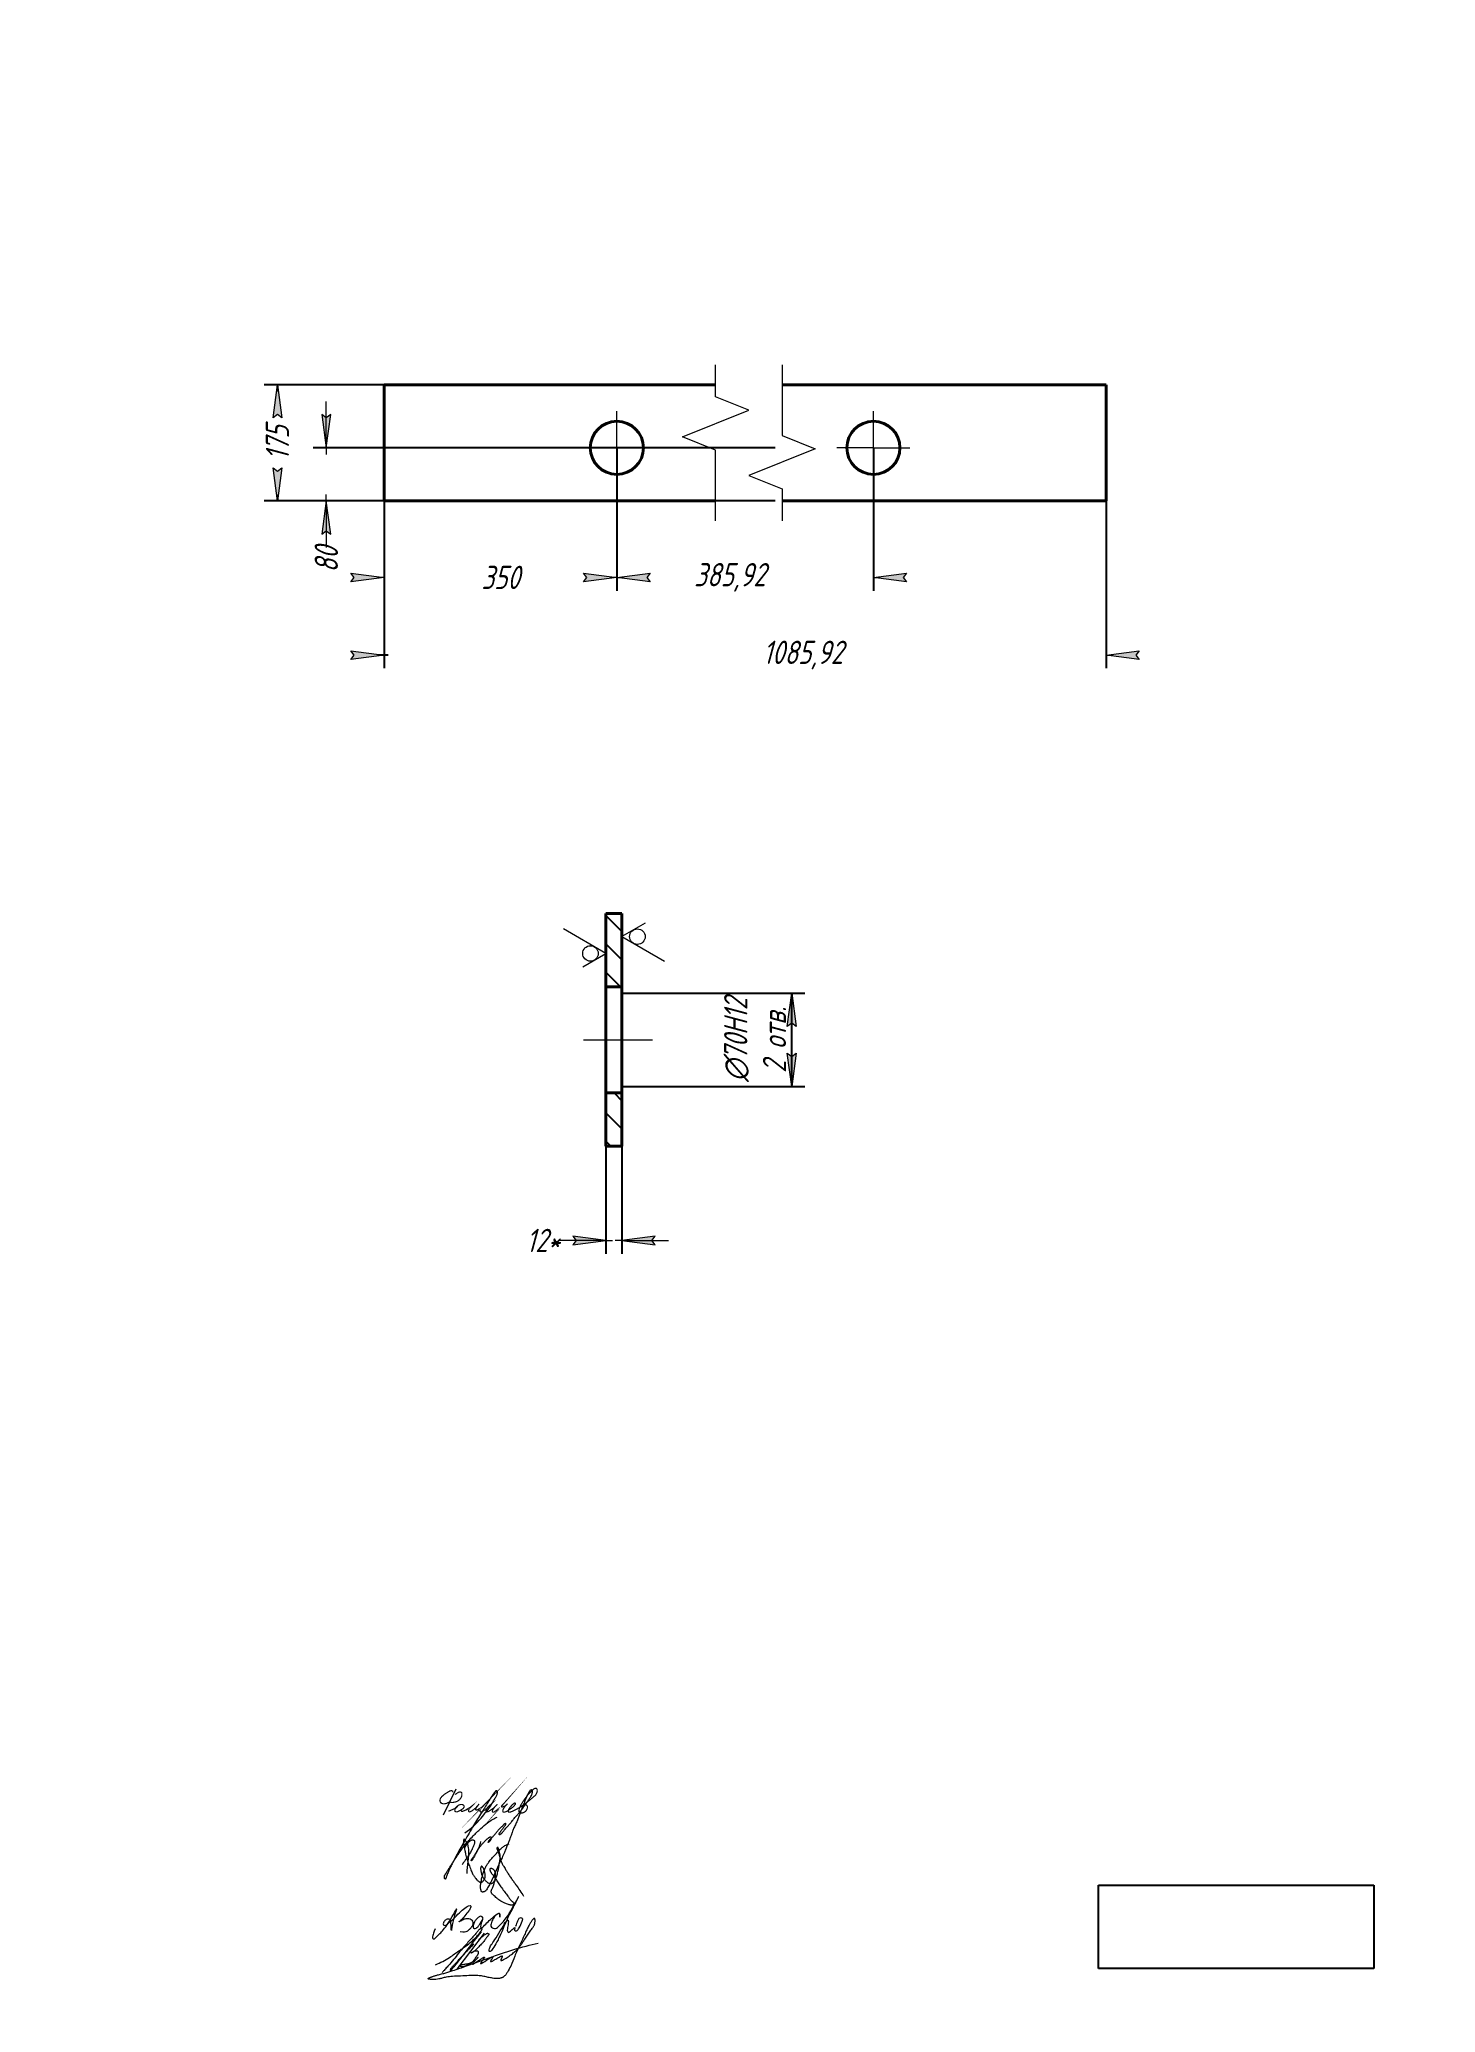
# Model space of a CAD drawing. Header units: millimetres. Extents: x 0 to 210, y 0 to 297.
import ezdxf

# ---------------------------------------------------------------- set-up
doc = ezdxf.new("R2010")
doc.units = ezdxf.units.MM
for name, pattern in [('K5LT32789', [0]), ('K5LT32790', [0]), ('K5LT32791', [0]), ('K5LT_AXLED', [19.5, 15, -1.5, 1.5, -1.5]), ('K5LT_BASIC', [0]), ('K5LT_THIN', [0]), ('K5LT_THIN_INCLUDED_TO_HATCHING', [0])]:
    doc.linetypes.add(name, pattern=pattern)
doc.layers.add('Системный слой', color=7, linetype='Continuous')
doc.styles.add('KDIMTEXTSTYLE', font='GOST_AU.SHX', dxfattribs={"width": 0.96, "oblique": 15, "height": 5})
doc.dimstyles.new('KDIMSTYLE (0.10)', dxfattribs={"dimtxt": 5, "dimasz": 1, "dimexe": 2, "dimexo": 0.0625, "dimgap": 1, "dimtad": 1, "dimlfac": 10, "dimtxsty": 'KDIMTEXTSTYLE', "dimsah": 1, "dimcen": 0.09, "dimdle": 1, "dimadec": 0, "dimazin": 0, "dimtfac": 0.667, "dimtmove": 0, "dimatfit": 3, "dimfxl": 1, "dimtvp": 1, "dimtolj": 1, "dimtzin": 0, "dimarcsym": 0})
doc.dimstyles.new('KDIMSTYLE (0.20)', dxfattribs={"dimtxt": 5, "dimasz": 1, "dimexe": 2, "dimexo": 0.0625, "dimgap": 1, "dimtad": 1, "dimlfac": 5, "dimtxsty": 'KDIMTEXTSTYLE', "dimsah": 1, "dimcen": 0.09, "dimdle": 1, "dimadec": 0, "dimazin": 0, "dimtfac": 0.667, "dimtmove": 0, "dimatfit": 3, "dimfxl": 1, "dimtvp": 1, "dimtolj": 1, "dimtzin": 0, "dimarcsym": 0})
picture_1 = doc.add_image_def('image1.jpg', size_in_pixel=(394, 119))

msp = doc.modelspace()

# ---------------------------------------------------------------- blocks, each defined once
blk = doc.blocks.new('U0')
at = {"layer": 'Системный слой', "color": 150, "linetype": 'K5LT_BASIC', "lineweight": 40, "true_color": 0x0080ff}
for p, q in [((101.7051784479735, 227.5276456963894), (51.85082376689887, 227.5276456963894)), ((160.4428216264721, 227.5276456963894), (111.7051784488574, 227.5276456963894))]:
    blk.add_line(p, q, dxfattribs=at)
blk = doc.blocks.new('U1')
at = {"layer": 'Системный слой', "color": 150, "linetype": 'K5LT_BASIC', "lineweight": 40, "true_color": 0x0080ff}
for p, q in [((51.85082376689883, 245.0276456963894), (101.7051784479735, 245.0276456963894)), ((111.7051784488574, 245.0276456963894), (160.4428216264721, 245.0276456963894))]:
    blk.add_line(p, q, dxfattribs=at)
blk = doc.blocks.new('U2')
at = {"layer": 'Системный слой', "color": 150, "linetype": 'K5LT_BASIC', "lineweight": 40, "true_color": 0x0080ff}
for start, end in [(0, 180), (180, 0)]:
    blk.add_arc((86.85082376689886, 235.5276456963753), 4, start, end, dxfattribs=at)
blk = doc.blocks.new('KDIMARROW_01')
at = {"layer": 'Системный слой'}
blk.add_hatch(color=0, dxfattribs=at).paths.add_polyline_path([(0, 0), (-5, 0.658262491226197), (-4.5, 5.51091059616309e-16), (-5, -0.6582624912261956)])
at = {"layer": 'Системный слой', "color": 0, "linetype": 'K5LT_THIN', "lineweight": 18}
for p, q in [((-4.5, 5.51091059616309e-16), (-5, 0.658262491226197)), ((-5, 0.658262491226197), (0, 0)), ((0, 0), (-5, -0.6582624912261956)), ((-5, -0.6582624912261956), (-4.5, 5.51091059616309e-16)), ((0, 0), (-1, 0))]:
    blk.add_line(p, q, dxfattribs=at)
blk = doc.blocks.new('U3')
at = {"layer": 'Системный слой', "color": 30, "linetype": 'K5LT_AXLED', "lineweight": 18, "true_color": 0xff8000}
for q in [(86.85082376689887, 241.0276456963753), (81.35082376689888, 235.5276456963752), (86.85082376689891, 230.0276456963753), (92.35082376689888, 235.5276456963753)]:
    blk.add_line((86.85082376689888, 235.5276456963753), q, dxfattribs=at)
blk = doc.blocks.new('U4')
at = {"layer": 'Системный слой', "color": 30, "linetype": 'K5LT_AXLED', "lineweight": 18, "true_color": 0xff8000}
for q in [(125.4428216264255, 241.0276456963753), (119.9428216264255, 235.5276456963753), (125.4428216264255, 230.0276456963753), (130.9428216264255, 235.5276456963753)]:
    blk.add_line((125.4428216264255, 235.5276456963753), q, dxfattribs=at)
blk = doc.blocks.new('KDIMARROW_02')
at = {"layer": 'Системный слой'}
blk.add_hatch(color=0, dxfattribs=at).paths.add_polyline_path([(4.5, -5.51091059616309e-16), (5, 0.6582624912261956), (0, 0), (5, -0.658262491226197)])
at = {"layer": 'Системный слой', "color": 0, "linetype": 'K5LT_THIN', "lineweight": 18}
for p, q in [((0, 0), (-1, 0)), ((5, 0.6582624912261956), (0, 0)), ((0, 0), (5, -0.658262491226197)), ((0, 0), (7, -8.572527594031472e-16)), ((4.5, -5.51091059616309e-16), (5, 0.6582624912261956)), ((5, -0.658262491226197), (4.5, -5.51091059616309e-16))]:
    blk.add_line(p, q, dxfattribs=at)
blk = doc.blocks.new('U6')
at = {"layer": 'Системный слой', "color": 7, "linetype": 'K5LT_THIN_INCLUDED_TO_HATCHING', "lineweight": 18}
for p, q in [((101.7051784479735, 243.1943123630561), (101.7051784479735, 248.0276456971345)), ((96.70517844797352, 237.1943123630561), (106.7051784479735, 241.1943123630561)), ((106.7051784479735, 241.1943123630561), (101.7051784479735, 243.1943123630561)), ((101.7051784479735, 235.1943123630561), (96.70517844797352, 237.1943123630561)), ((101.7051784479735, 224.5276456963894), (101.7051784479735, 235.1943123630561))]:
    blk.add_line(p, q, dxfattribs=at)
blk = doc.blocks.new('U7')
at = {"layer": 'Системный слой', "color": 7, "linetype": 'K5LT_THIN_INCLUDED_TO_HATCHING', "lineweight": 18}
for p, q in [((111.7051784488574, 248.0276456967619), (111.7051784488574, 237.3609790297228)), ((116.7051784488574, 235.3609790297228), (106.7051784488574, 231.3609790297228)), ((111.7051784488574, 237.3609790297228), (116.7051784488574, 235.3609790297228)), ((106.7051784488574, 231.3609790297228), (111.7051784488574, 229.3609790297228)), ((111.7051784488574, 229.3609790297228), (111.7051784488574, 224.5276456963894))]:
    blk.add_line(p, q, dxfattribs=at)
blk = doc.blocks.new('U8')
at = {"layer": 'Системный слой', "color": 7, "linetype": 'K5LT_THIN', "lineweight": 18}
for p, q in [((85.21124438019946, 159.4173937024804), (78.80949438019945, 163.1134440649804)), ((81.71124438019946, 157.3966687024804), (85.21124438019946, 159.4173937024804))]:
    blk.add_line(p, q, dxfattribs=at)
blk.add_arc((82.87791104686612, 159.4173937024804), 1.166666666666667, 0, 359.999994270422, dxfattribs=at)
blk = doc.blocks.new('U9')
at = {"layer": 'Системный слой', "color": 7, "linetype": 'K5LT_THIN', "lineweight": 18}
for p, q in [((91.11124438019947, 163.9767682955872), (87.61124438019945, 161.9560432955872)), ((87.61124438019945, 161.9560432955872), (94.01299438019946, 158.2599929330872))]:
    blk.add_line(p, q, dxfattribs=at)
blk.add_arc((89.9445777135328, 161.9560432955872), 1.166666666666667, 0, 359.999994270422, dxfattribs=at)
blk = doc.blocks.new('U11')
at = {"layer": 'Системный слой', "color": 5, "linetype": 'K5LT32789', "lineweight": 18, "true_color": 0x0000ff}
for points in [[(59.51045242550845, 12.57997205282719), (59.32226146429413, 12.0563587220766), (59.13578124173793, 11.53750526693848), (59.07583647796488, 11.21499199599812), (59.2146378413905, 11.07619063257272), (59.40739547055918, 11.07619063257272), (59.58879458646285, 11.25758974847622), (60.10824057803552, 11.77703574004869), (61.38854855672373, 13.05734371873714), (63.22246312621212, 16.66242821742431), (62.12001508458422, 13.96769727149236), (61.92575645845045, 11.55825409633454), (61.92575645845045, 13.77953002006771), (61.7027153192352, 14.13855032418169), (61.1707366869002, 14.02365902070333), (60.80789875724774, 13.66082109105105), (60.68190070795812, 13.33434123834623), (60.80410970269362, 13.10457064679481), (61.1347974408357, 13.10457064679481), (61.92575645845045, 13.77953002006771), (63.00695183384869, 14.86072539546603), (63.75777231877366, 15.61154588039072), (64.60126996777467, 16.16583152502136), (64.96536097920652, 16.05705005503178), (64.87377496645378, 15.75051214908872), (64.65849271540435, 15.3628960721249), (63.94963387159095, 14.52340374924012), (63.35877568253474, 13.82365806932785), (62.95629489171912, 13.55150766995708), (63.74395504768981, 14.08410955036385), (64.37780875944844, 14.20058586066526), (64.78848076773073, 14.11044028397119), (65.0682623530047, 13.90309043831954), (65.19462536449541, 13.5650310083866), (65.19462536449541, 13.16386066321498), (64.94642675303464, 12.79424877951374), (64.69685029104632, 12.54467231752501), (64.3067084138459, 12.15453044032466), (63.87679077631894, 12.05657499936871), (63.27658980892028, 12.16475569910335)], [(66.74390417767447, 14.21062415946727), (66.53940831175407, 14.52428630936257), (66.21808655894965, 14.52428630936257), (65.91516364742267, 14.2213633978356), (65.57213418504831, 13.87833393546121), (65.29790183665152, 13.4082293998008), (65.18104483353765, 12.78819845089966), (65.37083958190107, 12.59840370253664), (65.70443538629381, 12.68027608237408), (65.90890244619891, 12.88474314227902), (66.14796613383727, 13.17187436625923), (66.47731587407362, 13.67369175217451), (66.83617935880478, 14.39060291232268), (66.47731587407362, 13.67369175217451), (66.35280427828965, 13.09577479811611), (66.35280427828965, 12.75926535544059), (66.4369874739051, 12.67508215982531), (66.59059451069437, 12.72866812637704), (67.28871825503501, 13.51131556777719), (68.0510658988345, 14.20298836953179), (68.43586233700495, 14.55211154536796), (68.84874602220972, 14.82471349055055), (69.037777121643, 14.93985110983377), (69.18993548809851, 14.93985110983377), (69.26831727237357, 14.72800149497489), (69.26831727237357, 14.49312435626003), (69.26831727237357, 14.24443550939304), (69.26831727237357, 14.72800149497489), (69.18993548809851, 14.93985110983377), (69.03777712164255, 14.94951921005969), (68.43586233700495, 14.55211154536796), (67.88047116589023, 13.44770000552326), (67.88047116589023, 12.95709299255788), (68.10648174393783, 12.73108241451018), (68.42498963906378, 12.64852537442125), (68.74775829657936, 12.64852537442125), (69.00812389870191, 12.90889097654345), (69.33758281517336, 13.23834989301577), (70.39809137769166, 14.29885845553409), (72.95223001706054, 19.04340632577009), (70.39809137769166, 14.29885845553409), (69.49106280740129, 12.03245950920028), (68.79479047876754, 10.56558280949785), (68.16655378781307, 9.580589938666037), (67.75441931670468, 9.090319357043342), (67.62648575799352, 9.197863704048729), (67.62648575799352, 9.617591378643382), (67.92112452085698, 10.14486940794619), (68.45828400554757, 10.86178657579713), (69.31296906293834, 12.27445577543172), (70.17972279508086, 13.75321927530045), (70.3675986147143, 13.94109509493397), (70.50861021449052, 13.92095677353832), (70.5495124992994, 13.69069355037765), (70.47688721764192, 13.19066645982085), (70.41891861237629, 12.79155099515852), (70.34069147735708, 12.39661639898982), (70.42182704802107, 12.10585561119728), (70.58406707311275, 12.02005961114588), (70.81061175196675, 12.24660428999978), (71.23785018919074, 12.58250673114972), (71.62176753049717, 12.96642407245595), (71.3767219252833, 12.45658528579844), (71.49150149008037, 12.34180572100136), (71.66387805715478, 12.27016026811179), (71.85530510632367, 12.34186219799068), (72.09684818082623, 12.58340527249321), (72.74068632496565, 13.92545654274473), (72.66412484016448, 14.19792988398909), (72.42004912922903, 14.26484968264218), (72.10417271673704, 14.18836562153702), (71.89838552725645, 13.78682880650905), (71.750023340902, 13.3279244398762), (71.62176753049717, 12.93121182133855)]]:
    blk.add_open_spline(points, degree=3, dxfattribs=at)
blk = doc.blocks.new('U12')
at = {"layer": 'Системный слой', "color": 5, "linetype": 'K5LT32790', "lineweight": 18, "true_color": 0x0000ff}
blk.add_open_spline([(64.33057577967816, 20.91196481705957), (64.3644093951308, 22.13305848449778), (64.6715333308024, 23.51237339395216), (64.52974526223754, 24.97035283065679), (64.45324251940826, 25.25341322528462), (64.37792262447697, 25.44262927508721), (64.2933047791692, 25.60581585704486), (64.20109963507511, 25.75112385505891), (64.11204107169264, 25.87169704806789), (64.03802522330437, 25.96123828564187), (63.9853744415833, 26.01575399296226), (63.95131597680999, 26.04510699606089), (63.92991729618871, 26.06060924413327), (63.91395463574049, 26.07016661050403), (63.90109882236069, 26.07627913993602), (63.89037701156719, 26.08004792584762), (63.88121580872507, 26.08210662361154), (63.87323210341698, 26.08284930716236), (63.86617669071882, 26.0825262380914), (63.85978445561529, 26.08128554478918), (63.85381807611408, 26.0791583264334), (63.8480006170283, 26.07606630279383), (63.8422376589144, 26.07186699871859), (63.83648073085596, 26.06637109552472), (63.83072205710175, 26.0593640513142), (63.82492136588423, 26.05049745225512), (63.81905230102905, 26.03928709462389), (63.8131036439589, 26.02505203473984), (63.80708126612928, 26.00680053547727), (63.80101026631841, 25.98299018397125), (63.7949328682936, 25.95091192653518), (63.78908281185068, 25.90607613558059), (63.78403346180571, 25.84030217117989), (63.78156088246882, 25.74974367110735), (63.78244434062546, 25.6348622945267), (63.78786043639518, 25.50512979353985), (63.80015487070629, 25.36319466652949), (63.82192163163253, 25.20427611342421), (63.86010823569723, 25.00530865238579), (63.92053918849597, 24.73667974737391), (63.99804176654062, 24.33429833100018), (64.11159054523365, 23.76196900763526), (64.30493578768427, 23.03956471058082), (64.58853905754026, 22.26377682418311), (64.85984313305596, 21.53569393444209), (65.1209897576364, 20.92662510578339), (65.38098802921257, 20.48421266532802), (65.62973591451805, 20.16541541314405), (65.84407259476734, 19.94286442188701), (66.00542760495945, 19.78639248567862), (66.12121990704782, 19.70193379439171), (66.19635038471716, 19.66333055550254), (66.25232953842601, 19.64296083693125), (66.30351922069877, 19.63103126980737), (66.35466799128666, 19.62486303192068), (66.40706125905439, 19.6240148669188), (66.45987251659946, 19.62872647595259), (66.51089791491815, 19.63885948446659), (66.55814348652179, 19.65374554377205), (66.60008702449761, 19.67230940187865), (66.63691156630797, 19.69379589897545), (66.67009197009601, 19.71872187409446), (66.70338110951542, 19.74971184908833), (66.74049683879144, 19.79177440872891), (66.78630086953814, 19.85443061466472), (66.84462771428537, 19.94457115060477), (66.91247668895882, 20.06163594278605), (66.97409080332142, 20.19449645458072), (67.01823780449222, 20.3256281468453), (67.04364885402862, 20.44859112481545), (67.05475449792723, 20.57126332456374), (67.05353970032367, 20.71109939058975), (67.03528284651843, 20.88427479469874), (66.99401321047235, 21.09763212950075), (66.93129450432372, 21.32823640920033), (66.86015960129014, 21.53828444691008), (66.79563083961104, 21.69288806191304), (66.73718520507946, 21.7919469983533), (66.68932182502478, 21.85795334346827), (66.64631228512991, 21.90954368205722), (66.60783637191462, 21.94987508722335), (66.57678314185331, 21.97678214454704), (66.55351265899296, 21.99268591024216), (66.53725149856993, 22.00134308433685), (66.52458068298178, 22.00637797161217), (66.51394723745273, 22.0092226330712), (66.50470072577026, 22.01050625783424), (66.4966644204949, 22.01057376655405), (66.48958450438965, 22.00972058582403), (66.48321155798958, 22.00813546073505), (66.47688731379723, 22.00572168416426), (66.47035110112458, 22.00230704449073), (66.46342672382366, 21.99760943296529), (66.45613646707422, 21.99142403208936), (66.44835027652418, 21.98334559852998), (66.43989670532461, 21.97275851573005), (66.43051891068293, 21.95866034558918), (66.41997531375956, 21.93959530079924), (66.40785928799123, 21.91305207612245), (66.39452828899918, 21.87701351299711), (66.38069503610402, 21.83039362425775), (66.36821659590044, 21.77475721447064), (66.35951858355578, 21.71105167090687), (66.35634476388692, 21.6383544971724), (66.3609517990503, 21.54946975391459), (66.37816282153426, 21.43009745232757), (66.40864661909818, 21.25895375086849), (66.44661769014004, 21.03917706878974), (66.50631407326402, 20.79400375951273), (66.5928011634633, 20.5659426744127), (66.70114020607284, 20.35525263784848), (66.8302142178586, 20.15466485847651), (66.98466413647498, 19.95811896615743), (67.152424882509, 19.78372466454458), (67.31144423833477, 19.64415631095235), (67.45033686032386, 19.54859004741512), (67.56777545118277, 19.48829508855897), (67.66929324649516, 19.44940619231916), (67.76126750747595, 19.42490980754469), (67.84301857699444, 19.41267573956311), (67.91321735674255, 19.410408494661), (67.97252082974956, 19.41547221567907), (68.02297240459094, 19.42589586848135), (68.06674975061662, 19.44048300078062), (68.10632165965455, 19.45911861258483), (68.14526919793957, 19.48279026309557), (68.18669358926121, 19.5140326731791), (68.23309636794819, 19.55677131960798), (68.28640857336495, 19.61619465304926), (68.34741249611231, 19.69773275935259), (68.41474668135783, 19.80238209735836), (68.48089202676205, 19.92793037938455), (68.53739179191383, 20.06739926665942), (68.58011781158848, 20.21575103746915), (68.6077999764546, 20.37283595422532), (68.62042229123585, 20.54280018633804), (68.61604779362199, 20.72398199658534), (68.59511046122937, 20.90624901594538), (68.55857520287658, 21.07320066415782), (68.51040190632982, 21.21292545086635), (68.45803624439698, 21.32361945120006), (68.40510555420369, 21.4083657302605), (68.35297985777652, 21.47347789088644), (68.3010756551061, 21.52476766036671), (68.2467542112581, 21.56779701704886), (68.18867472248361, 21.60481825476882), (68.12755634617673, 21.63548222295222), (68.06786497614846, 21.65840862161636), (68.01439011226702, 21.67329450137123), (67.97008966543851, 21.67975862942913), (67.9340006628655, 21.6804556491919), (67.90313269760078, 21.6774727792501), (67.87436692209621, 21.67138563666177), (67.84659409127623, 21.66244817623979), (67.82027166027387, 21.65092050168823), (67.79679638348986, 21.63753675032717), (67.77730734989974, 21.62340299677994), (67.76199786934889, 21.60944232047278), (67.7503361908906, 21.59607055278471), (67.74177582346334, 21.58358995933986), (67.73550602901139, 21.57167840164216), (67.73083948824309, 21.55978154203576), (67.72721901689724, 21.54650055484717), (67.72486195145655, 21.53129920424476), (67.72413921682808, 21.51369283449954), (67.72547809620289, 21.4934145736504), (67.72953039609673, 21.46927563381706), (67.73740480812764, 21.4396837784264), (67.75122826295507, 21.40119608635983), (67.77472150909915, 21.34852604025141), (67.81129470315194, 21.2763272711216), (67.85964927950812, 21.18044489372465), (67.9218323484256, 21.06723713692791), (68.00710927281025, 20.93944849137543), (68.12937152557043, 20.79133868727604), (68.30743689222783, 20.57984030677903), (68.53922006327863, 20.25374887127414), (68.83394331790618, 19.78638466781399), (69.18915563112796, 19.20680454583203), (69.64987674915734, 18.58832228274809), (70.11111303025206, 17.98268403172342), (70.49752870848317, 17.45310048388296), (70.7680418385201, 17.06101562868885), (70.98774774131893, 16.85324249468381), (71.1309945680029, 16.72996945801002), (71.21670921018143, 16.63544511527272), (71.2696038791018, 16.55763967435351), (71.30167697232534, 16.49747061097128), (71.32310414625776, 16.44616715084931), (71.33554504836059, 16.40403592266063), (71.34115818830914, 16.37092279895428), (71.34237651235068, 16.34559029736675), (71.34094022279575, 16.32542921682162), (71.33765966528006, 16.3085699581594), (71.33293783551866, 16.29408854873959), (71.32692575161485, 16.28129301341846), (71.31952723373583, 16.26957219128735), (71.31041722140814, 16.25818324811021), (71.29900637539737, 16.24665511992549), (71.28450224457329, 16.2347067539858), (71.26588047217099, 16.2221979525234), (71.24162652643892, 16.20904180558601), (71.21061182714553, 16.19576346489471), (71.17287050015386, 16.18339985365738), (71.12915563935378, 16.17302544012928), (71.07930155025656, 16.16595888903508), (71.020466602021, 16.16333196267647), (70.94706758547001, 16.16729437791179), (70.84877093425203, 16.18196364590122), (70.70581798421154, 16.2117561822547), (70.49455874330084, 16.26903391432347), (70.18701886420124, 16.37829547661664), (69.81662651509758, 16.54310374826169), (69.42795902317654, 16.73454801627872), (69.11953311409849, 16.93182298144994), (68.87486852872725, 17.13612524506375), (68.65137563880077, 17.33635726383932), (68.41218704462368, 17.54894029316634), (68.20334566275237, 17.73511273173709), (68.07475095336211, 17.88320405020764), (68.01475711054309, 17.97869226453822), (67.98619160556984, 18.04038836768638), (67.96921220646001, 18.09352862292063), (67.95887114890101, 18.1442248003591), (67.95373770466549, 18.1955013504724), (67.95379968152078, 18.24746869647825), (67.95913567330551, 18.29944072611771), (67.97065517878636, 18.35440554073949), (67.98944625496694, 18.41509477823102), (68.0205613034621, 18.49351990878986), (68.06822241215022, 18.59796107628354), (68.13967505743784, 18.75969084197214), (68.23323904173816, 18.98172167165826), (68.32853088961363, 19.27653553431369), (68.43613151538872, 19.59800867254171), (68.56756599054201, 19.94560785697895), (68.71981553602586, 20.3663352556303), (68.89124933940214, 20.90308129493901), (69.04169647501766, 21.51885533560463), (69.13179079712836, 22.09491475531587), (69.18933767653793, 22.55726712356483), (69.25564801368068, 22.91923983571661), (69.3106200995699, 23.21357558143592), (69.3213317553696, 23.45157956176178), (69.29976591037969, 23.64088021998073), (69.26217090087982, 23.82294759808651), (69.2073616550137, 24.02808658267128), (69.15605821403666, 24.24167844296331), (69.11801648508322, 24.43442461967362), (69.07991637930546, 24.57871778975147), (69.04935906072359, 24.67925723471222), (69.02575231663158, 24.7447203589627), (69.00583373883347, 24.78540211414875), (68.9904943138887, 24.80882434932064), (68.97882321519303, 24.82279316708373), (68.96864252485221, 24.83239138045575), (68.95923972463059, 24.83926392288286), (68.95029896487378, 24.84415615913363), (68.94161302190143, 24.84748637701279), (68.93301974310265, 24.84949764453009), (68.92454310641396, 24.85030535946949), (68.91615215815725, 24.85003394828796), (68.90773267937129, 24.8487791976213), (68.89875168947191, 24.84651415082999), (68.8888325249485, 24.84298994740739), (68.87791235002912, 24.83790136129201), (68.8665468796188, 24.83120220378433), (68.85572081886505, 24.82327850182783), (68.84601843164569, 24.81454184676859), (68.83760838054506, 24.80515207713324), (68.83003463463581, 24.79459176472187), (68.82330480013867, 24.78253487284192), (68.81755205932919, 24.76866844543856), (68.81301053659264, 24.75289248814533), (68.80985406250697, 24.73466410984257), (68.80840206025668, 24.7131174595319), (68.80925156056014, 24.68679713666252), (68.81347873976053, 24.6538900209851), (68.82253308534115, 24.61293729652311), (68.83778795447762, 24.56241807782391), (68.86183539329515, 24.49924860192978), (68.8986849479467, 24.42053134585581), (68.94903122216397, 24.32194366115019), (68.99879422439882, 24.19711922518191), (69.04548172711566, 24.04713531362313), (69.09709563783161, 23.86842795959629), (69.17308385585974, 23.64146195425502), (69.27101413278893, 23.36742333016997), (69.36403454023657, 23.05639751383451), (69.44285921036771, 22.76755296295447), (69.53956533677983, 22.51242923139249), (69.65547466777791, 22.29465290527847), (69.79287434067763, 22.07285295819958), (69.95287153681477, 21.82396690992933), (70.1351514375471, 21.50952401261117), (70.3724086104983, 21.09248157104531), (70.67928263121092, 20.61582567475644), (71.02948484222503, 20.11469326732691), (71.36875252264271, 19.64079025732991), (71.9803929673622, 18.78361229887551), (72.46333394052908, 18.07342934448948), (72.83185149650905, 17.5067866158422)], degree=3, knots=[0, 0, 0, 0, 23.08892411003839, 25.90578379320913, 27.36849658095113, 28.57853477437289, 29.7218750749431, 30.81396087475684, 31.80518275617818, 32.5340116185717, 32.99290285232896, 33.22579348087665, 33.37704679038229, 33.48833048874886, 33.57455142486756, 33.64380518652092, 33.70122378259412, 33.75036659537633, 33.79386957008623, 33.83335544025108, 33.87214105272245, 33.91235496550996, 33.95658983186728, 34.00557035799107, 34.061357419905, 34.12646780763512, 34.20410929927907, 34.29854880647121, 34.4157438501339, 34.56455491175546, 34.75945876534566, 35.02822874118409, 35.41286378006095, 35.99717510029608, 36.72813949276635, 37.56894107973724, 38.43382537174505, 39.40133199336037, 40.578430721351, 42.23539782704537, 44.56960189155861, 48.26913254375512, 53.18771198246659, 58.58434017403594, 63.76404376679448, 67.77867569014562, 70.99814287695813, 73.36983390960212, 75.34981577454691, 76.79687388843904, 77.58132367445822, 78.02891375208497, 78.378086715233, 78.69680269722102, 79.01348919569972, 79.34337265075953, 79.67858665453129, 80.00682416916896, 80.31793205149701, 80.60647145028561, 80.86603481811044, 81.11641040457833, 81.38398339074794, 81.71835383148989, 82.1678102968112, 82.8393613365416, 83.73323474227259, 84.70542236921145, 85.58272421559701, 86.32439137188506, 87.05711592911308, 87.8907574961167, 88.94534148899339, 90.32114124951465, 91.96557055710285, 93.42636652596606, 94.48421544317516, 95.10102119904894, 95.58099742489627, 96.01314099800784, 96.36109308967781, 96.62600156797119, 96.78273890043828, 96.889142367443, 96.97113807639755, 97.038129668233, 97.09527188758723, 97.14590073358623, 97.18856061114779, 97.2287471840586, 97.26891537016509, 97.31531058982989, 97.36686141375753, 97.42565515127394, 97.49445365730666, 97.57714175019537, 97.6796234518885, 97.81191523042803, 97.98566281873885, 98.22679687241516, 98.53258681418663, 98.89778635319205, 99.29603614677359, 99.73782124223918, 100.2617239247368, 100.964229309618, 101.999780239612, 103.5254109190041, 105.1506671389526, 106.7245298989554, 108.093531563326, 109.5903133920281, 111.1953020837693, 112.7774834854757, 114.1263943636619, 115.159714159532, 115.933249703592, 116.5991051072816, 117.1966867350474, 117.716186105381, 118.1472776884506, 118.5120913932663, 118.8308284389657, 119.1120840017018, 119.3761473530127, 119.6502541760029, 119.9661844048676, 120.3484720487786, 120.8326110054183, 121.4625745633854, 122.257883948525, 123.1663167729581, 124.1218957718332, 125.0774414802364, 126.058759075695, 127.1107217357935, 128.2713802827618, 129.4555411470182, 130.5492798125666, 131.4722221457924, 132.2240763945491, 132.8428036707044, 133.3435270316868, 133.7861618193668, 134.2097331793344, 134.6419531666712, 135.07675082757, 135.4909341445828, 135.8405670411855, 136.1161996801323, 136.3290212946846, 136.5165823049759, 136.6970732021236, 136.8799095666845, 137.0632951286719, 137.2354651043024, 137.3861300135916, 137.5142614765161, 137.6235479569736, 137.7184450497249, 137.7976892899042, 137.8756507401737, 137.9579435297707, 138.0555159514176, 138.163779376122, 138.2880427438782, 138.436309489426, 138.6225163233996, 138.8620748680995, 139.2031278659684, 139.7043262486523, 140.3810974906251, 141.2189148674305, 142.1273174818552, 143.2595165690257, 144.8211407952124, 147.3177643775447, 150.7571101410823, 155.1951704424444, 160.0691713325595, 165.2244643996175, 169.4711417493419, 172.4214110687776, 174.0929247216289, 175.1382982941582, 175.9667476052343, 176.4795577137869, 176.9002722075947, 177.2447515993877, 177.5213496275962, 177.722930126645, 177.8737085289891, 177.9963222724827, 178.1014362024326, 178.1953143978301, 178.2815173063154, 178.3661181765914, 178.4549126387874, 178.5547545514223, 178.6700486309557, 178.8070744895659, 178.9752011110635, 179.1872344806044, 179.4394731118456, 179.7197270048918, 180.0295107225544, 180.3832688069577, 180.8234477103547, 181.4071105080071, 182.2468370647849, 183.5636180390767, 185.5124136486446, 188.3659008144822, 191.1693595490507, 193.6361941483106, 195.2159308876024, 197.1470862219489, 199.2692247613871, 201.224518318486, 202.3921757305919, 202.9354455009734, 203.335749427751, 203.6650385457113, 203.9804397921348, 204.3052698204951, 204.6306664143438, 204.9542103018015, 205.2842401760186, 205.68312192184, 206.1453122097258, 206.8668041367929, 207.8378621120557, 209.464316382984, 211.3873392381132, 213.6481330480264, 215.8281705148584, 218.3616311862739, 222.0463208053261, 226.400788772624, 230.2376141698672, 232.9871267002133, 235.1430689373578, 237.1452347941266, 238.6001234124407, 239.5943196481266, 240.7144690296747, 242.0868590309205, 243.5795128043555, 244.8370298052072, 245.7730677623126, 246.3794493830385, 246.8095402814596, 247.0775336538936, 247.2275167539396, 247.3339800160057, 247.4184700209773, 247.4895205515942, 247.5520115162512, 247.6092220325807, 247.6636060178384, 247.7171677520884, 247.7685920257453, 247.8207844363665, 247.8766770811286, 247.9421914551861, 248.0180825757098, 248.1024702365821, 248.1894206015074, 248.2694707678351, 248.3470721801384, 248.425636522534, 248.5128864112118, 248.6056793825818, 248.7068161418586, 248.8204129671911, 248.9522817326213, 249.1114892801304, 249.3139564207763, 249.5741553291382, 249.8978203062795, 250.3037087529917, 250.8417906157673, 251.5282721942539, 252.3812439797572, 253.3595934924577, 254.4759627763927, 255.8726873418201, 257.8510916368267, 259.9382727246121, 261.9636029003651, 263.4698826802768, 265.0464480200878, 266.5866947374772, 268.3669126827913, 270.599666274059, 273.4070816914232, 277.3730272345561, 281.2342012594908, 284.8823428619705, 288.313022516428, 301, 301, 301, 301], dxfattribs=at)
blk = doc.blocks.new('U13')
at = {"layer": 'Системный слой', "color": 5, "linetype": 'K5LT32790', "lineweight": 18, "true_color": 0x0000ff}
for points, knots in [([(64.00668635081331, 27.03352714297654), (64.90950516932429, 27.66588167191158), (66.04434396797802, 28.73771596946131), (67.27393667095352, 30.31077993503413), (68.02855246460769, 31.30128269171597), (68.47524103094378, 32.14474997202898), (68.76222712424807, 32.65098100976975), (68.8558118116506, 32.91758522531336), (68.88475406713333, 33.05478915626804), (68.89655819991553, 33.1387259106708), (68.89706817441306, 33.19183922095786), (68.89267094678429, 33.22530523848009), (68.88664154435753, 33.24823108192359), (68.87942372912579, 33.26628650201575), (68.87113419905279, 33.28135609913079), (68.8617366341412, 33.29441464482875), (68.8509663548869, 33.30614290338018), (68.83832317903814, 33.31723911339265), (68.82333745670202, 33.327857290757), (68.80580335436245, 33.33773681800254), (68.78607193487056, 33.34630090578521), (68.76492183756989, 33.35295122703525), (68.74346932104714, 33.35725152375085), (68.7228575202254, 33.35907904796601), (68.7038434878876, 33.35864076214131), (68.68643245482862, 33.35620079820583), (68.66999474599898, 33.3518731511997), (68.65351370281877, 33.3455178113315), (68.63613513997774, 33.33656102040364), (68.616923434499, 33.32397132031602), (68.59459651518395, 33.3059408502515), (68.56637668781464, 33.27856422496366), (68.52632330582941, 33.23348964504645), (68.45994745872115, 33.15624953192219), (68.34692117363518, 33.01704129313516), (68.16629411249507, 32.77204517933006), (67.9099384367395, 32.37253117980636), (67.5671058044537, 31.77803666097626), (67.0237349611509, 30.93518418012982), (66.1879652177706, 29.62296943244574), (65.07844411227768, 27.79176762222637), (63.85424236047481, 25.68834757731598), (62.8404098707927, 23.85327001562706), (62.16732088153773, 22.58695789015246), (61.79644816944785, 21.85281412185128), (61.59563478689308, 21.40464630275056), (61.45421624705079, 21.06538185184922), (61.33804093014245, 20.77228126219279), (61.23890930105541, 20.51190219393307), (61.16595960783786, 20.31534023264199), (61.12376273002812, 20.2006690451371), (61.09861876971843, 20.14876146827379), (61.08614278598777, 20.1273727320292), (61.07676811068053, 20.11394099301711), (61.06901685094408, 20.10472637283438), (61.06229198237804, 20.09820530951993), (61.05628927669784, 20.09358815671058), (61.05081141384642, 20.09039524637838), (61.04571384762575, 20.08831916952309), (61.04088242077623, 20.08716291024707), (61.03622221584966, 20.08680730104166), (61.03165078105501, 20.08719256021678), (61.02718992445466, 20.08828466259629), (61.02289989908886, 20.09001005595388), (61.0187947631963, 20.09227803403515), (61.01467588182835, 20.09514459448866), (61.01023051256502, 20.09884448921376), (61.00514617695873, 20.10379801449176), (60.9991079717708, 20.11059856847743), (60.99175648650828, 20.12010744124751), (60.98253135237366, 20.13376559832518), (60.9708967809742, 20.15350838695208), (60.95646312526282, 20.18152460262792), (60.94038726327803, 20.2186095862604), (60.9254098746007, 20.26396404716816), (60.91426849223824, 20.31460862772265), (60.90837644672281, 20.3684357979476), (60.90827654476108, 20.42455098118526), (60.91445624596035, 20.48339409568044), (60.92754064302091, 20.54482378353873), (60.94833079194565, 20.60930612187713), (60.97875509434943, 20.67852893195982), (61.02672710767067, 20.76423110978831), (61.10972497109387, 20.89663056362306), (61.26127655235761, 21.1459304929374), (61.55999246795831, 21.62023779719144), (62.11044514763304, 22.49068627781976), (62.91802867564795, 23.7233294848878), (63.93881849598897, 25.21301220263327), (65.14512034879107, 26.52392679344904), (66.31414358420251, 27.6377628628447), (67.2627098594536, 28.49399787798858), (68.10506922385977, 29.0695351957515), (68.62315644583677, 29.31061793296585), (68.86629550099734, 29.42549043077143)], [0, 0, 0, 0, 8.550608616909479, 12.05498909731316, 15.54800864636031, 18.19112149729409, 19.49899547586825, 20.05820856276075, 20.38161509008001, 20.58967061819273, 20.71666537517187, 20.79367975743621, 20.85170144345296, 20.90072235485522, 20.94465307224176, 20.98524465825564, 21.02564223243174, 21.06834027274877, 21.11593940290885, 21.16833782892286, 21.22470724871314, 21.28305186546078, 21.34057559650208, 21.39466303008514, 21.44378103840279, 21.48828891869076, 21.53119048967674, 21.57580767080184, 21.62550805067395, 21.68308106465782, 21.75428657315771, 21.84854811100129, 21.98874998667692, 22.22341503732463, 22.64135142255019, 23.38396024610536, 24.59145537447172, 26.33319310262997, 28.72517486315826, 32.39414345489543, 38.44413720066752, 45.386804132957, 51.3366439952876, 54.75928160654442, 56.55021407149562, 57.73619828659556, 58.58106772181609, 59.41081735012408, 60.19037519759497, 60.74860237604653, 61.04454549420441, 61.13979306103076, 61.19713002219413, 61.23708949006024, 61.2671348063732, 61.29071298422787, 61.30986155532154, 61.32593719236645, 61.33991703943459, 61.35255107389896, 61.36445007752456, 61.37614187831995, 61.38811066680237, 61.40006167387295, 61.41202200248679, 61.42454207551994, 61.43906624348642, 61.45699012410813, 61.47974062644996, 61.50979512866817, 61.55047455772206, 61.60794197523685, 61.68805755052679, 61.79563498556981, 61.92221881037423, 62.05916765616627, 62.19849487994397, 62.34287054750136, 62.4951123545238, 62.65815684757621, 62.83085476293896, 63.02153046686268, 63.2457091914174, 63.59456840449479, 64.23786481718554, 65.5163435666815, 67.95744178744798, 72.25357323446096, 76.98975279678383, 81.9773654752493, 86.09099495459934, 89.56281137385866, 91.90558766368395, 94, 94, 94, 94]), ([(66.3584566615242, 25.76808229277958), (66.2862284802205, 25.32556207696408), (66.07025307081386, 24.76313689522058), (65.74030540609296, 24.08068362263839), (65.51470266743411, 23.71959421155766), (65.35961142726502, 23.42562524604169), (65.26636996277477, 23.23952152633656), (65.21099548323693, 23.13290950506922), (65.17124780606048, 23.06981254417038), (65.13609815247129, 23.02210003550863), (65.102635714403, 22.98130614902762), (65.06859990736679, 22.94296595692131), (65.03414179419785, 22.90656867743542), (65.0027652919107, 22.87484761180313), (64.97895805308865, 22.85214817463439), (64.96349711595107, 22.83861780350912), (64.95458547764144, 22.83150411704842), (64.94892632258447, 22.82739295518104), (64.94476225707321, 22.82467947697874), (64.94143572587097, 22.82279204689013), (64.9386305587885, 22.82148527177829), (64.93619905905041, 22.82068292865853), (64.93409055340321, 22.82038884762997), (64.93223155581865, 22.82071943096199), (64.9308429430651, 22.82194120316576), (64.93019050604495, 22.82385199036207), (64.93007005521612, 22.82623701908047), (64.93035778206524, 22.82915800872848), (64.93102679662958, 22.8326009470461), (64.93206507683428, 22.83661898699438), (64.93354429994451, 22.84145338936865), (64.93572639535569, 22.84779684184127), (64.93914346508451, 22.85685590240533), (64.94480607253476, 22.87083081951128), (64.95316936919664, 22.89061240853917), (64.96387624001736, 22.91670736687257), (64.97625936036394, 22.94740240939046), (64.9910234976216, 22.98365307011886), (65.00911586652934, 23.02481956700917), (65.03456632717035, 23.07212211809957), (65.06899200818295, 23.12394094955181), (65.1150200223046, 23.18601112185675), (65.17764570897536, 23.26661802055597), (65.2681079836134, 23.3914233918189), (65.387509219045, 23.57131364183897), (65.522539248732, 23.79673301187495), (65.6526003882577, 24.03085483940536), (65.78673744385084, 24.27007620169735), (65.94387724701055, 24.53255313153419), (66.13947771327511, 24.81059687895169), (66.34986317200816, 25.05893385393561), (66.5325812511852, 25.2752496373796), (66.72657606927481, 25.50532102633511), (66.95556535650672, 25.77078855955365), (67.22013826418164, 26.03306095926047), (67.42260789621082, 26.22724389801857), (67.55194253016457, 26.32962743471413), (67.6202337443634, 26.37015246502524), (67.67127813214185, 26.39535512015728), (67.72144891551406, 26.41582916594763), (67.76778027107495, 26.43040383125549), (67.80560988666734, 26.43831444738012), (67.83344146278743, 26.44106184823028), (67.85350366331141, 26.44085859664024), (67.86886643916998, 26.43896398780413), (67.88115194836524, 26.43592994371976), (67.89121860942075, 26.43203720585021), (67.89959627774994, 26.4274311245693), (67.9065884009991, 26.42221045470534), (67.91244782600047, 26.41639839227832), (67.9173970511003, 26.40992595132407), (67.92174677528175, 26.40252190844322), (67.92563498957014, 26.39379074728731), (67.92907094167133, 26.38323161962144), (67.93195116478577, 26.3702403158583), (67.93408745149956, 26.35382778102166), (67.93512368544354, 26.33208275733155), (67.93425254885702, 26.30183942147664), (67.93015715606218, 26.2601011164512), (67.922211175399, 26.20725503007526), (67.9123667577606, 26.1467756169092), (67.89957621878642, 26.08589703898269), (67.8823704344268, 26.02964360752094), (67.8605056022493, 25.97946370487716), (67.83195501658739, 25.93025668653269), (67.79580346953746, 25.87814842376015), (67.7527619680488, 25.82319506980403), (67.71083838052635, 25.77079826439076), (67.67199212443886, 25.72730315084368), (67.6390919796429, 25.69435762430012), (67.60930842435293, 25.66663887195146), (67.58106751382697, 25.64168609520362), (67.55360861040973, 25.6187049333692), (67.53078759887494, 25.60097451535135), (67.51428807638533, 25.58938944627636), (67.50392756353178, 25.58289555007542), (67.49707829838081, 25.5791008434545), (67.49208789894591, 25.57671409827753), (67.48825032980274, 25.57519385591114), (67.48517230644536, 25.57425716168137), (67.48258221930584, 25.57375057817458), (67.48033253549201, 25.57362349188516), (67.47835949485254, 25.57389495116577), (67.47667559068333, 25.57463170723491), (67.47537694619128, 25.57589133969778), (67.47453998377729, 25.57760237770722), (67.4740915669272, 25.57967200027311), (67.47397704282528, 25.58209277003981), (67.4741710137522, 25.58487662257122), (67.47467565756443, 25.58809961819425), (67.47554229462574, 25.59193382880299), (67.47689285761871, 25.59666871706463), (67.47893065709911, 25.60269657731597), (67.48198685262724, 25.61060795664581), (67.48669534609115, 25.62152376355958), (67.4941815936075, 25.63727606293983), (67.50508188804054, 25.65829706355176), (67.51866235481486, 25.68272496347696), (67.53289876570913, 25.70703424725684), (67.54689538817927, 25.72994693362644), (67.56248780359412, 25.75478070396494), (67.58329387581938, 25.78806691995152), (67.6107103082693, 25.837539792398), (67.64504444382982, 25.90184111440122), (67.69163046734042, 25.97471874331751), (67.75367084189173, 26.05036961676538), (67.83951888782434, 26.13688394666943), (67.95379196223054, 26.23560172791913), (68.09578908543311, 26.35614517708069), (68.22868899717447, 26.49715965775327), (68.35405638509815, 26.64734938393741), (68.47039063568256, 26.78943241531229), (68.59919571555754, 26.93981271468775), (68.73246292563472, 27.09824086390945), (68.86506003459758, 27.2724182295272), (69.00126623059106, 27.44877967205225), (69.17231959576988, 27.62924627055322), (69.36523442305958, 27.80676021947984), (69.55037934371927, 27.97954783806986), (69.68230208228387, 28.11912598790737), (69.77318310849229, 28.22164878635604), (69.83589066021268, 28.29213471038143), (69.8899879786076, 28.35218640755188), (69.9354896953366, 28.40194945137928), (69.97277055475799, 28.43887081655053), (70.0002463662109, 28.46209179265702), (70.01878582312139, 28.47501604397385), (70.03162296006263, 28.48227272447971), (70.0415552698387, 28.48663242562448), (70.04971991303546, 28.4891809143615), (70.05665420661964, 28.49044357980138), (70.0626862552963, 28.49072356891038), (70.06803828034988, 28.49020166846685), (70.07286937730788, 28.48897981020683), (70.07714649515384, 28.4871660827103), (70.08092873845986, 28.48487618253189), (70.08429769666344, 28.48219023159814), (70.08758516818585, 28.47889548305908), (70.09092961560857, 28.47476037891002), (70.09440718003431, 28.46946778044889), (70.09798322982861, 28.46276173360712), (70.10165144500472, 28.45419632179528), (70.10537700065053, 28.44310593467799), (70.1090538074354, 28.42847568196271), (70.11232199341545, 28.40922291763577), (70.11438316609126, 28.38570071661525), (70.11451516832824, 28.35970481048085), (70.11227599034595, 28.33371069068845), (70.10756518000815, 28.30830744026849), (70.10016577074057, 28.2826373956616), (70.08907462497433, 28.25497045866392), (70.07244472948544, 28.22322313246501), (70.04581835072177, 28.18248620387713), (70.00112610318746, 28.12325670555283), (69.93458966792852, 28.03528952246893), (69.84235462970216, 27.91808426011522), (69.73219398507972, 27.77719913667134), (69.62779492013317, 27.6157636319702), (69.52742135795846, 27.45621394956457), (69.41971051938945, 27.33197235213726), (69.33978582439848, 27.22441298209688), (69.27983216139812, 27.1389448091205), (69.2245350901401, 27.07539657513389), (69.1773023086939, 27.03009084296633), (69.14621863791827, 26.99385271944762), (69.12883699189689, 26.96631326513712), (69.11924578212495, 26.94523585383322), (69.11359705621828, 26.92706530170504), (69.11044560478601, 26.91011571558289), (69.10920337723405, 26.89345627658741), (69.10958115964081, 26.87623867354333), (69.11167836992365, 26.85855808165493), (69.11545789819672, 26.84159805403324), (69.120452240396, 26.82678981909262), (69.12600637357795, 26.81481338042654), (69.13167536352675, 26.80546998708661), (69.13726804208102, 26.79825287190047), (69.1428049655048, 26.79261292213228), (69.14848618340808, 26.7881091554024), (69.15460130732362, 26.78439564604365), (69.16139678930662, 26.78136206762356), (69.16902222087134, 26.77905612506552), (69.17759088911765, 26.77757088869721), (69.18730448910412, 26.7770240342315), (69.19849604055048, 26.7776024738359), (69.21165066443945, 26.77961445750007), (69.22753563000967, 26.78357703046282), (69.24755588612277, 26.79044716299501), (69.27384269347941, 26.80192619117747), (69.30814244958648, 26.82010268720219), (69.35019488882646, 26.8458712864981), (69.39877319077289, 26.87852419327766), (69.4514892506165, 26.91851265115179), (69.50870604463654, 26.9684403482882), (69.57378160031028, 27.03511444401047), (69.65470150687419, 27.13347151570925), (69.76681001732169, 27.28317286077264), (69.92999039933035, 27.49793317888771), (70.16463847041388, 27.75982580075188), (70.46834434761762, 28.07992740295218), (70.79575937864983, 28.46155308565721), (71.14978600262987, 28.89644933891569), (71.49861993565094, 29.32294005411404), (71.85957690144889, 29.73205679619214), (72.21612556418347, 30.13859157623534), (72.57484848431443, 30.58141281840422), (72.90746706764727, 31.06656483286315), (73.23666656736445, 31.54315320959932), (73.5620882601309, 31.97600471290667), (73.81536340687086, 32.35668704695482), (73.99458304375617, 32.63269579356343), (74.08008237701375, 32.82390014737253), (74.11522207961796, 32.95156659610225), (74.13525883543821, 33.05413285127766), (74.14892335112545, 33.13563211974815), (74.1588175057993, 33.19531755238827), (74.16397021567451, 33.24255494298524), (74.16478504035541, 33.28429414804728), (74.160786752074, 33.32151041605908), (74.15353030820708, 33.35206575730595), (74.14403619496777, 33.37811229216241), (74.13219349245948, 33.40234217002072), (74.1181664068508, 33.42484308718218), (74.10257506573812, 33.44476163053628), (74.08647828315954, 33.46121750845096), (74.07069312974119, 33.4740740061427), (74.05561088125495, 33.48370429990742), (74.04128303641642, 33.49065426684602), (74.02733317877647, 33.49545095162321), (74.01315284474276, 33.49851324992233), (73.99793518928585, 33.50004886040001), (73.98115596201048, 33.49988081922102), (73.96237584768176, 33.49765955866715), (73.94115436216892, 33.49288301277261), (73.91675044817441, 33.48476382979162), (73.88827114691115, 33.47211879245424), (73.8555625884144, 33.45372162725626), (73.82014892337412, 33.42932592431849), (73.78344834782563, 33.39908631926106), (73.7461632229556, 33.36218176362087), (73.70622997477705, 33.31444351597825), (73.66714862410299, 33.25756891428169), (73.62274612086662, 33.18255180847973), (73.56772223430757, 33.08288190265444), (73.47996587825473, 32.9286383268754), (73.35999072868371, 32.70314210495167), (73.23139824805268, 32.4029429399715), (73.10078193332168, 32.0565213354611), (72.96630161096452, 31.69978604836319), (72.809654150597, 31.3255005332615), (72.6337822586597, 30.91810614272964), (72.46421139183875, 30.46843554399302), (72.29784117887345, 29.9929434691866), (72.12155666399262, 29.49549687600239), (71.91610556760347, 28.95758004325803), (71.65233204237822, 28.38333982545333), (71.38370057508342, 27.82933231595207), (71.19087577531248, 27.33511495387388), (71.06859219966304, 26.99703177054516), (70.9988693669631, 26.80177132043823), (70.95533321740476, 26.68001957020293), (70.89845918534371, 26.52156026973485), (70.79662106574223, 26.24218332975548), (70.63763295157094, 25.83382845514662), (70.42355740651215, 25.3202891314897), (70.19002869820918, 24.72944394935968), (69.92335886480282, 24.0294067365971), (69.57130354392781, 23.23352527162689), (69.11296473212438, 22.3243220414076), (68.66029175608344, 21.3288596653984), (68.23194693157683, 20.3237955921019), (67.83426127503498, 19.46608398469135), (67.45498499306531, 18.89735160824613), (67.2773029993939, 18.534483381455), (67.16203849043714, 18.36901898022984), (67.08773217026548, 18.29317886527792), (67.03267385556728, 18.24964954317807), (66.97892309959906, 18.21612238898243), (66.92253882236635, 18.18867907577192), (66.86213054615479, 18.16674859256969), (66.79887066944406, 18.15097523021559), (66.73607862834207, 18.14195460428192), (66.67897179146668, 18.13899747745664), (66.63213508767605, 18.14167280202938), (66.59672559843376, 18.14799538364923), (66.57049639204013, 18.15599296520037), (66.55026724836175, 18.16487513225735), (66.53368051007598, 18.17463933305581), (66.51929038353546, 18.18569048197324), (66.50585817588654, 18.19870138319943), (66.49272275645207, 18.21456883896117), (66.47954673593847, 18.23443715921158), (66.46602125241274, 18.26007758912465), (66.45175406982105, 18.29463366404212), (66.43590763527793, 18.3445657438741), (66.41789933664053, 18.41844159486192), (66.39267181929928, 18.52297797186966), (66.36192466365515, 18.65110262639752), (66.33719816026365, 18.78990378412732), (66.32979972681528, 18.9268103291799), (66.33958905343565, 19.07149592863084), (66.36522445707044, 19.24170626388786), (66.40721795160775, 19.45606913175148), (66.45501528745264, 19.74361147725649), (66.514828660552, 20.11256035635785), (66.61027987705235, 20.53395590592041), (66.7398884265786, 20.9189553991534), (66.84912716778832, 21.23278248077777), (66.93304437035873, 21.48514072073726), (67.01927838785616, 21.71874976673926), (67.13422087382, 21.96126543291507), (67.30408595828192, 22.23360747201092), (67.5691848192173, 22.59544132906304), (67.9385271275406, 23.0812349942687), (68.4493777699846, 23.65867635923901), (68.97608773671232, 24.23739986366577), (69.4660417823579, 24.71771989509449), (69.83735179660172, 25.02405169538252), (70.12088616144234, 25.18915637933537), (70.37903641519988, 25.29729068455686), (70.56198348776263, 25.35641106776775), (70.67344745226028, 25.39232929826863)], [0, 0, 0, 0, 9.05012872705892, 12.27523955615502, 15.45899986464831, 17.73483988954849, 19.05741326790075, 19.7108414674711, 20.18625624796493, 20.5782552686495, 20.92015558141624, 21.26322820190859, 21.62482865825904, 21.94340184840314, 22.17414311605756, 22.29628959118215, 22.36275980440909, 22.40689436236537, 22.4390567453203, 22.46419391743622, 22.48492183865863, 22.50216622969817, 22.51626151636768, 22.52813273998885, 22.53944741467791, 22.5522415096399, 22.56817047852566, 22.58805267039454, 22.61198677781667, 22.63974096856495, 22.67274404928946, 22.71519234590006, 22.77668725643035, 22.87041018465875, 23.02304422812403, 23.21520040999722, 23.44630770354593, 23.6988530852062, 24.01440602227395, 24.36406655485286, 24.79380696920886, 25.28351990132807, 25.94162552114996, 26.87792467942779, 28.42996457524314, 30.34865718411363, 32.24077333289403, 33.89839883521643, 35.94836723450208, 38.48558270273472, 40.82530402486174, 42.59187029456275, 44.26724396181142, 46.97004676078387, 49.7480096312128, 51.86374390765778, 52.70147057395712, 53.10491050118355, 53.48302850596736, 53.86297235156056, 54.21017827344965, 54.47316286510871, 54.65060737536394, 54.78015129451817, 54.88201528901642, 54.96597005374313, 55.03789173846411, 55.10177399278683, 55.16057658349273, 55.21548886919894, 55.26973314979212, 55.32649975842308, 55.39043673965826, 55.46450655651031, 55.55284803126975, 55.66175245880736, 55.80204478182547, 55.99689564905083, 56.27898183702862, 56.6577708048305, 57.08785207877154, 57.53005859936763, 57.92699945641592, 58.28653955085408, 58.64516112727835, 59.08688676787481, 59.58041217879209, 60.07014470780373, 60.45680762318491, 60.77032110529868, 61.02050180294312, 61.28743407698452, 61.53971113159886, 61.7514654557824, 61.87728760431949, 61.95117424896657, 62.00101868558919, 62.03708294951244, 62.06404711067225, 62.08522161978857, 62.10269089977169, 62.11781590588129, 62.13103482606565, 62.14301086537011, 62.15470842207601, 62.16718779938194, 62.18133260377456, 62.19768838804892, 62.21651047582708, 62.23822244567693, 62.26423617504585, 62.29672551983947, 62.33871119230131, 62.39411227923593, 62.46984758680305, 62.58138620225105, 62.75014357523848, 62.95323414059891, 63.15197524181549, 63.32530154156674, 63.50142438325815, 63.75069795927278, 64.12670280789305, 64.65573207369606, 65.23926817019948, 65.88865201598246, 66.64993334951879, 67.72476750786576, 68.97093417500743, 70.45053253842603, 71.67377078741448, 72.96567384588595, 74.1997340619661, 75.71660845934763, 77.19149050583474, 78.66939798406948, 80.26360153468625, 82.25999454740558, 84.02270038045882, 85.43108792216803, 86.18003115295346, 86.82002040469867, 87.35735353778296, 87.8303388665853, 88.19668246149355, 88.42781375051858, 88.56388518222633, 88.65750948544428, 88.7284507566438, 88.78495725216258, 88.83175897969517, 88.87197622634159, 88.90786180013019, 88.94116407268966, 88.9733329337326, 89.0023634587493, 89.03113883856201, 89.0611291635479, 89.09720439826435, 89.13954440989755, 89.19023909041896, 89.25218224785506, 89.32958155541064, 89.42887405502107, 89.55988928673129, 89.72789317996417, 89.91043182872136, 90.08993016749905, 90.25982101457522, 90.43717571041851, 90.63451247886547, 90.86741053725858, 91.1677569895262, 91.62701426685199, 92.38208765223597, 93.41996633197857, 94.6724539230234, 96.0309145764726, 97.34437741350916, 98.51233320135161, 99.38253328273036, 100.0801461935074, 100.6427610992905, 101.0985233420443, 101.4165677639696, 101.6144519997649, 101.7614105848416, 101.8881309191481, 102.0020412559431, 102.1126415582708, 102.228684820584, 102.3531615957218, 102.475541815624, 102.5827981262551, 102.6716198956193, 102.7445525371063, 102.805472551343, 102.8576433943024, 102.9055376228328, 102.9531372109006, 103.003347830315, 103.0570770661989, 103.1153795993567, 103.1804985535898, 103.2553155788729, 103.3437868339896, 103.4517993114647, 103.5891588213478, 103.7754729001166, 104.0368792940556, 104.3810715980856, 104.7820315610841, 105.2315653256866, 105.7311852371977, 106.3311134668966, 107.1316613086741, 108.3295162024274, 110.1501944576099, 112.6368770089815, 115.5016706819846, 119.1609639243044, 122.8986311830983, 126.9529614641391, 130.409085851725, 134.0371742423348, 137.9942750420576, 142.0359458618766, 146.0410272841487, 149.822244934, 153.0854334391033, 155.3859964358748, 156.523495266855, 157.3449610534504, 158.0844729286764, 158.6564077758827, 159.032405044117, 159.3195525896096, 159.6259297156317, 159.8825850348252, 160.0817570271792, 160.2656543207297, 160.4475605853473, 160.6314395822952, 160.8060205271579, 160.9629927969825, 161.1004705553291, 161.2207920624985, 161.3275594533166, 161.4248565281142, 161.5212763884442, 161.6231531254575, 161.7365036311971, 161.8632119976283, 162.0085677928639, 162.1798886219923, 162.3875142480697, 162.6438456500754, 162.9450066208917, 163.2643583573538, 163.61350022819, 164.0147720610479, 164.5332062289935, 165.0206178827491, 165.7940642485327, 166.8577939471838, 168.6440101278764, 171.0067375262292, 173.5173666217644, 176.2046187581104, 178.7899131151936, 181.8007294698925, 185.2640526564619, 188.5988322029536, 192.0867565083241, 196.0399807451853, 200.3514407904697, 204.9831202778389, 208.6067960262308, 211.1740857928719, 212.324149333518, 212.8401519156242, 213.8141591804749, 215.7616497486333, 218.9115165399334, 222.7603159190186, 227.1212833222791, 231.8830713747282, 238.0542570919298, 244.8790787961007, 252.6709923865059, 260.3723270141881, 267.2067683096124, 271.9104723604818, 274.2948250566257, 275.4424314622102, 276.0074310177879, 276.4564925667717, 276.8725366650021, 277.298483268373, 277.7345383026035, 278.1823487294254, 278.6272356581845, 279.0278106070721, 279.3479157869561, 279.5828460028205, 279.7605391796398, 279.9065420304664, 280.032940598534, 280.1525772399198, 280.2761794426715, 280.4139889783416, 280.5723544798611, 280.7621016772766, 281.0049842294069, 281.3347006558124, 281.830666104134, 282.5570331697736, 283.5307030461261, 284.521091298472, 285.4299663944341, 286.3230754239653, 287.4773404942414, 288.9422162208973, 290.7830067797826, 293.4282292188776, 296.5745695881209, 299.5863310309695, 301.7179183440625, 303.3596126842459, 305.0164137637091, 306.7997510215591, 308.8273268261249, 311.5602812320362, 315.9559263312703, 321.2845959131998, 327.2905780970613, 331.9291654806121, 335.2943715999311, 337.0765402962691, 338.608553885945, 341, 341, 341, 341]), ([(63.98641771070356, 24.85780326077906), (64.17070361946459, 25.1366079030891), (64.38126296822692, 25.49901084637273), (64.72306633879741, 25.80326238209136), (64.85094557416636, 25.89096809332787), (64.95199286311065, 25.94665717428025), (65.03068097640237, 25.98038511304836), (65.09037284506337, 25.99737072718108), (65.13617571463652, 26.00429510646491), (65.17328997958408, 26.0053233521844), (65.20558804585536, 26.00238232180887), (65.2352763156688, 25.99608970737596), (65.26418918328388, 25.98652373008127), (65.29319728341717, 25.97345326821433), (65.32210884767998, 25.95662030276344), (65.34982843877708, 25.9363297447083), (65.37510031337492, 25.91334879707625), (65.39690559701445, 25.88872389999642), (65.41483918191466, 25.86334848231687), (65.42912505317184, 25.83722906489999), (65.44047493016286, 25.80949418469682), (65.44945286691306, 25.77850242626856), (65.45590664227909, 25.74248068221533), (65.45920627379257, 25.69893203837955), (65.45800677457095, 25.64428897534964), (65.44986859036932, 25.57264876310924), (65.43209354481066, 25.47680593956662), (65.39925631610217, 25.34697001222158), (65.33746123449036, 25.16754730883768), (65.22201432699623, 24.90146531516939), (65.03950068861488, 24.5079319519171), (64.78430131046166, 24.02158826387205), (64.47887527633578, 23.53724659151304), (64.17821160651079, 23.11832415064615), (63.89083453878306, 22.71403554617882), (63.70030721848811, 22.44515974188243), (63.59482758397421, 22.29625495970291)], [0, 0, 0, 0, 6.031326711805664, 7.224988356314289, 8.103691365475113, 8.779791160169411, 9.271523189246412, 9.62061493281614, 9.879084816649868, 10.0922323249949, 10.27851055553696, 10.45374867179695, 10.63011067106745, 10.81839359798904, 11.01782931148539, 11.22320082439538, 11.42737411646699, 11.62332177715271, 11.80622667181389, 11.97807653243036, 12.1509544438802, 12.33746838925695, 12.55008708642841, 12.79977093381808, 13.11189234375645, 13.51938577668283, 14.07889547329571, 14.84210710901935, 15.89584896235619, 17.4450776018355, 19.99089296003002, 23.60108786322042, 27.19029875053633, 30.1472191862028, 32.75904809202703, 36, 36, 36, 36])]:
    blk.add_open_spline(points, degree=3, knots=knots, dxfattribs=at)
blk = doc.blocks.new('U14')
at = {"layer": 'Системный слой', "color": 5, "linetype": 'K5LT32790', "lineweight": 18, "true_color": 0x0000ff}
blk.add_line((66.87347886219476, 11.92675808230751), (62.75685449825778, 6.529308397530443), dxfattribs=at)
for points, knots in [([(66.09239019507999, 10.90264550671719), (66.27992642437259, 11.1398535766296), (66.54524589998313, 11.43432397200395), (66.92692440187375, 11.69847762408263), (67.10638843354654, 11.80709586460785), (67.23110338457799, 11.8832015547252), (67.31158247778076, 11.9156461901338), (67.35684640782901, 11.92656571882658), (67.38977895947862, 11.93013520033146), (67.4178199333231, 11.92966381328262), (67.44296598366691, 11.9261332996162), (67.46625256849546, 11.91998982061506), (67.4882535191465, 11.91146778589491), (67.50940777295926, 11.90073303518066), (67.5289667816624, 11.88821464939451), (67.54581076246338, 11.87480514082986), (67.55912874694245, 11.86166940202384), (67.56891323543111, 11.849685981208), (67.57608001630128, 11.83865636254677), (67.58152745252036, 11.82792165633077), (67.58596573858482, 11.81609012158788), (67.58913983344945, 11.80288614531824), (67.59071004541772, 11.78821661003177), (67.59042150427983, 11.77233906658199), (67.58802019522865, 11.75484252784614), (67.58306331027856, 11.73515744070315), (67.57481159016821, 11.71243425087501), (67.56197059037066, 11.68524363552834), (67.54206302456117, 11.65092480780204), (67.51030859450415, 11.60465947260305), (67.45993313898012, 11.54041855953697), (67.38814171942074, 11.45398546212556), (67.30068077225826, 11.34033102685326), (67.19868458526581, 11.19918189023588), (67.08062195181542, 11.0257047738894), (66.93268532074912, 10.81269421495918), (66.72160264821007, 10.55897866533196), (66.46865497900214, 10.29080780249042), (66.20614141389217, 10.02533711465881), (65.9947879817734, 9.808505573204002), (65.82132778947143, 9.628846158616227), (65.69554358647008, 9.491652677174272), (65.58849230059604, 9.3798060095679), (65.50376683878119, 9.305423585932033), (65.43194690621132, 9.249953044562389), (65.36606244777516, 9.203585121105974), (65.29352394745673, 9.156397821467237), (65.21092938931105, 9.106392912003187), (65.12352302261263, 9.05621087797418), (65.04784704298979, 9.014794738438297), (64.99353653788891, 8.986379013804807), (64.96028420876303, 8.969699239644171), (64.93950879035378, 8.959690977631865), (64.92512029703987, 8.953058620056623), (64.91472247543255, 8.948509956299503), (64.90709257525663, 8.945379554686), (64.90146218944848, 8.943258413068548), (64.8973260662929, 8.94186697948868), (64.89429843353838, 8.941016254552153), (64.89213264030025, 8.940554079284908), (64.89056499885162, 8.940392426434585), (64.88948976637704, 8.940445453825404), (64.88863565623562, 8.940777994874864), (64.88838894249061, 8.94161799374065), (64.888759122202, 8.942520685853424), (64.8894148258072, 8.943591431587777), (64.8905383521477, 8.944928105545614), (64.8921010174379, 8.946546153505466), (64.89414713754957, 8.948440863109639), (64.8966365820899, 8.950589415010256), (64.89966975595307, 8.953074776787616), (64.90346113905204, 8.956058716058351), (64.90835395338199, 8.959779638620788), (64.9147709996482, 8.964516053353009), (64.92330816915438, 8.970652524169338), (64.93494155774978, 8.97881786384724), (64.95115896293646, 8.989954701134323), (64.97497117583409, 9.005980642255693), (65.01205111574296, 9.030455527645302), (65.06577059210755, 9.065252485897872), (65.13671702865184, 9.110331592826384), (65.21937514539158, 9.160000264444633), (65.31059826506677, 9.2086467071139), (65.40586637260485, 9.249498254033924), (65.50112643226211, 9.278500105824108), (65.591373599478, 9.29583728943254), (65.67245675183915, 9.305072976871728), (65.74314806318661, 9.307215168217454), (65.79979646133567, 9.302643930901155), (65.84260851266828, 9.293713432624202), (65.87394833174955, 9.282999895462865), (65.89807147108552, 9.271301882972239), (65.91751613189226, 9.258751223172297), (65.9337259359201, 9.245262613736315), (65.94793339263656, 9.230219715503893), (65.9610943078614, 9.21282382684717), (65.97358451484882, 9.192105238309935), (65.98531652015731, 9.167210281432432), (65.99591821952986, 9.137307860465228), (66.00470919245274, 9.101803661909756), (66.01062502743707, 9.061473895192648), (66.012837813207, 9.017787558039487), (66.01071219785506, 8.972006624835288), (66.00351187840334, 8.923297480913064), (65.98988593838173, 8.869822752280655), (65.96727363819372, 8.808576642136728), (65.9311081603222, 8.734710857976694), (65.8711049920801, 8.636425200157703), (65.77404349691692, 8.498368195228025), (65.63742823811553, 8.291029966390354), (65.46128871523155, 8.026933805388907), (65.24819862915123, 7.748236054886917), (65.02778457275107, 7.517472624874657), (64.8252473945401, 7.351562345100319), (64.6454267061563, 7.237537966992846), (64.45241117996261, 7.145488575059971), (64.23062412424497, 7.061364591801436), (63.99605738773636, 6.980217726840067), (63.8057545118286, 6.900620157039526), (63.67093649782734, 6.86748933845611), (63.59143382000966, 6.861458400422464), (63.53864511262415, 6.863955306834214), (63.4937379891477, 6.871057281554386), (63.44852300780362, 6.883068150048629), (63.40103926967478, 6.900198897957495), (63.35331182727582, 6.921687497341694), (63.31324842562771, 6.942851651047476), (63.28302076328568, 6.960693192843976), (63.2609847954488, 6.974798683326938), (63.24128657296218, 6.988556875129646), (63.22250335562899, 7.003319493793697), (63.20602155249566, 7.018815407428519), (63.19392075319758, 7.033466220096813), (63.18627365244512, 7.046638941771747), (63.18234310291008, 7.058726971064701), (63.18170936033032, 7.070021749473653), (63.18414931845843, 7.080686228978408), (63.18956508048713, 7.090881751913329), (63.19809858092746, 7.100856420465519), (63.21023103655727, 7.110876707151334), (63.22677082076127, 7.121164161070737), (63.24885188385401, 7.131902064807178), (63.27799372910182, 7.14326468077661), (63.31622968949234, 7.155454804707972), (63.36632929457875, 7.168754023267596), (63.43218230588037, 7.183606148364021), (63.51950593441627, 7.200779266457133), (63.63727058606685, 7.221722943987061), (63.80075038319855, 7.249442467109986), (64.03050064407091, 7.289586618088933), (64.33400880734762, 7.350590664509127), (64.67997494950968, 7.440532355287004), (65.0112698723027, 7.559604871493278), (65.27777108422535, 7.692126417971622), (65.47614786925209, 7.823044826834305), (65.62356810793594, 7.93735030406215), (65.73502495218031, 8.034101687127986), (65.81371891473404, 8.108279226155219), (65.86711691061458, 8.161821570278889), (65.90297834090356, 8.199562586002912), (65.92805125250513, 8.227077735190505), (65.94597061340816, 8.247528353112472), (65.95890277272713, 8.262875724049948), (65.9682531861945, 8.27444251987977), (65.97497263438584, 8.283148603564086), (65.97974852536585, 8.289686864315726), (65.98305436086036, 8.294533837944812), (65.98528533512362, 8.298119880884045), (65.98666578757377, 8.30066268621573), (65.98748204245821, 8.302512183490592), (65.98779143772123, 8.303705302072615), (65.98783034160921, 8.304655436534091), (65.98721134894949, 8.305154631614641), (65.98633744258825, 8.305010090436966), (65.98523678176188, 8.304615813176824), (65.9835342662863, 8.303659264882583), (65.98103057592475, 8.301983178403916), (65.97731209924129, 8.299135898710077), (65.97214336931314, 8.294846266631339), (65.96512905406664, 8.288664297350309), (65.95584934111272, 8.280127031049872), (65.94366068693672, 8.268529201051024), (65.92773083559295, 8.252957051271054), (65.90689732981957, 8.232124567752507), (65.87948407950732, 8.204166545542066), (65.84285102611284, 8.166126270591178), (65.79215685379171, 8.112556753640277), (65.71903331349466, 8.033834218411187), (65.61329229115371, 7.917419328800818), (65.48538389942195, 7.772258419767525), (65.35931135421463, 7.622677337466484), (65.26756056728192, 7.507092978924902), (65.21231030152376, 7.431424211986496), (65.18323602479727, 7.388239016695394), (65.16490705216371, 7.358300824347452), (65.15297539730183, 7.336312831089487), (65.14536545675739, 7.319804126275088), (65.14082692716573, 7.307278285180985), (65.1384788000039, 7.297512058632321), (65.13787801315115, 7.289594375411355), (65.13906661165305, 7.282738320174488), (65.14270954381745, 7.277205508500231), (65.14878522547308, 7.273839436764234), (65.1567212926555, 7.272553414072092), (65.16698115489567, 7.273113974776663), (65.18030834292802, 7.275828968364578), (65.19759239939219, 7.281224828051748), (65.21994077233225, 7.290080619581431), (65.24878928002198, 7.303434195428238), (65.28608035070872, 7.322715966604164), (65.33456991882127, 7.34995190019464), (65.39846064177459, 7.38821396227064), (65.48501968796171, 7.44274576203361), (65.60735170698052, 7.522999562079804), (65.79173393883072, 7.647795979071873), (66.03105228432116, 7.812963470787466), (66.29284050085836, 7.992358571040768), (66.50688860401534, 8.133779691320072), (66.65214172912285, 8.222772391736783), (66.73483314400691, 8.269144813406456), (66.78871606724921, 8.296340540938175), (66.8274891825414, 8.313338116348689), (66.8561166457585, 8.323569500472473), (66.8774774592248, 8.32903419149089), (66.89350204823012, 8.331009975422432), (66.90556005618113, 8.330298469555885), (66.91464415285954, 8.327239201614162), (66.92107497037074, 8.321782005597157), (66.92476724002555, 8.3141443077092), (66.92585852620536, 8.305095164907982), (66.92496990215065, 8.294965956441686), (66.92245240804263, 8.283876906594017), (66.91826976589725, 8.270951042610761), (66.91193202696128, 8.25519146752714), (66.90260255882279, 8.235292737145713), (66.8892581704967, 8.209943939189088), (66.8703469730187, 8.177130002964816), (66.84325650512591, 8.133422418416558), (66.80316405351013, 8.072471403332116), (66.74077007584098, 7.982084211319034), (66.65606231714727, 7.863578060752573), (66.56117174249339, 7.731521917075781), (66.48188830571814, 7.617884393151328), (66.42905340170589, 7.536728202831597), (66.39963839286592, 7.487294175267209), (66.38242798999042, 7.455144556180358), (66.37163501098996, 7.432074607912639), (66.36491441245823, 7.414822432587158), (66.36101289087757, 7.401662945984484), (66.35910655672684, 7.391338814450876), (66.35876915290977, 7.382801854213866), (66.36002432456375, 7.375234049442909), (66.3635109380612, 7.368515423549624), (66.36973862176664, 7.363589080882917), (66.378277758769, 7.360959232453254), (66.38917359766083, 7.360421339363995), (66.40315519089222, 7.362122467757217), (66.42111838437162, 7.366540599546312), (66.44419502628755, 7.374418830662592), (66.47383466301453, 7.38678533496028), (66.51199536095386, 7.40505846347574), (66.56144656153042, 7.431254065926126), (66.62640751160235, 7.468423075583956), (66.71416609909076, 7.521761334829492), (66.83792261723781, 7.600670517687931), (67.02398482892701, 7.723753374920591), (67.26536617384892, 7.887133601505369), (67.52959678601363, 8.064539933142171), (67.74648624163885, 8.204085425233643), (67.89437637961318, 8.291176949770218), (67.9791465936226, 8.33610219608154), (68.03458922064226, 8.361971039436966), (68.07470092720258, 8.377688700978979), (68.10451128611422, 8.386657526877485), (68.12694585909576, 8.39085055138331), (68.14395572423675, 8.391496077852892), (68.15692001248667, 8.389315227424603), (68.16671210209762, 8.384530142368021), (68.17355449869181, 8.377176068657036), (68.17749328370087, 8.367470568454848), (68.17873281478387, 8.355370342789413), (68.17732936283491, 8.341377822265997), (68.1736820004542, 8.325957728557526), (68.16825042146067, 8.309605221758702), (68.16077571959892, 8.290842976620127), (68.15027008876268, 8.267671095845756), (68.13486251140692, 8.236943647425463), (68.11167467029318, 8.194295058166972), (68.0751946366813, 8.131348711425247), (68.02534149675955, 8.049005670177166), (67.96965677483513, 7.957109377016252), (67.92379710774357, 7.877538323514912), (67.89417657261835, 7.820141769235363), (67.87835201961906, 7.784698006360586), (67.86960017058803, 7.761302084455338), (67.86472545863798, 7.744747590320415), (67.86219514575441, 7.73261829506346), (67.86104705239711, 7.723064697664086), (67.86088455183258, 7.713683099757745), (67.86225574140039, 7.703723240169538), (67.86629517532438, 7.694013444642053), (67.87332885466509, 7.686237178568405), (67.88285243666175, 7.680958419177117), (67.89494377914158, 7.677947128836152), (67.91015685817078, 7.67718427821633), (67.9293497611224, 7.678984769421689), (67.95364160116924, 7.683948756251496), (67.9844929436278, 7.692974511260772), (68.023881502972, 7.707339023509036), (68.07463298746536, 7.728892072169359), (68.14112463460907, 7.760483387120985), (68.23118719929725, 7.807115083868581), (68.35852851841472, 7.877640934761132), (68.55100987711171, 7.989763741215668), (68.79352298965149, 8.135311159191417), (69.05113893811756, 8.286786453475273), (69.24833674744416, 8.395254153021881), (69.37671565962425, 8.456197395214986), (69.44558696468594, 8.484230849292274), (69.49376398267079, 8.50014071307129), (69.52936410837339, 8.508637869779392), (69.55625874769623, 8.512032092185393), (69.57683049686933, 8.511680005370508), (69.59267792699534, 8.508363367928496), (69.60483046682242, 8.502418512656561), (69.61377223219792, 8.493937073053672), (69.6196873890143, 8.483001812828888), (69.62253547641794, 8.47039896992547), (69.62291424849332, 8.457017388244822), (69.62152749109332, 8.443575570505345), (69.61869881995875, 8.429134822214522), (69.61416815304314, 8.412212441461548), (69.60707909141719, 8.390800003573716), (69.5961708604753, 8.36263229686729), (69.57920056241555, 8.323830323257027), (69.55185622457813, 8.266951845233791), (69.51379612875868, 8.19284209226744), (69.47103530640797, 8.110260668605406), (69.43608052879515, 8.038625361822966), (69.4141370083025, 7.986768346721419), (69.40294879037396, 7.954693884317251), (69.39704514655591, 7.932883607105623), (69.39380578585487, 7.915571052436107), (69.39237784584265, 7.899791926166699), (69.39286973213535, 7.885414080574222), (69.39541955025737, 7.872694936633991), (69.39974864528556, 7.862151290450868), (69.40573344172373, 7.853459867264576), (69.41335224826693, 7.846404990079918), (69.42269432838248, 7.840852678039894), (69.43398795519458, 7.836754647260022), (69.44761475863703, 7.834175246284033), (69.46411207573847, 7.83331472552527), (69.48418662572595, 7.834526207323009), (69.50875316060441, 7.838340135827551), (69.53900612424502, 7.845509203827532), (69.57654044919768, 7.857088523643014), (69.62356039132709, 7.874578685979671), (69.6832734301164, 7.900197580646818), (69.76074900336091, 7.937468314953009), (69.86530965323843, 7.992826422589417), (70.01262111910347, 8.077675041757502), (70.2293181962328, 8.212408358955699), (70.50645772520443, 8.397538035735721), (70.8221314017956, 8.620571408817028), (71.12021629562527, 8.844821060127572), (71.39311146533159, 9.066121085387437), (71.63718250586777, 9.281124806282932), (71.8714200916352, 9.508968237041529), (72.10347267807899, 9.762378934803394), (72.35556837919442, 10.07806536201883), (72.62612070315005, 10.47263076278109), (72.93719008943985, 10.95873235251071), (73.30762871229446, 11.50867129211265), (73.70643388997281, 12.08633271592076), (74.07490524064194, 12.59035742189218), (74.32929700195933, 12.95092067041696), (74.43981195317332, 13.19471603245384), (74.48940014792767, 13.34866076110794), (74.52032753017797, 13.48717993891569), (74.5393926558318, 13.6210198405176), (74.54919109274806, 13.75257926994223), (74.55036402593139, 13.87149142934022), (74.5443766201752, 13.96536405073944), (74.53495367301211, 14.02974378867607), (74.52531038344125, 14.07134796874612), (74.51612229559939, 14.09981928135494), (74.50722374642946, 14.12063358133324), (74.49858522372988, 14.13622723334507), (74.49017138579549, 14.14802367531925), (74.48192924005534, 14.15694251969909), (74.47405567208645, 14.16338313272277), (74.46677913948855, 14.16777907409988), (74.46007179229315, 14.17070435026936), (74.4530854227367, 14.17276740818602), (74.44498072235676, 14.17404435687314), (74.4355019069656, 14.17417789519196), (74.42479048696906, 14.17284741835829), (74.4128799967969, 14.16982808355488), (74.39945401875725, 14.16477936923857), (74.3841119478378, 14.15720732889095), (74.36633060590506, 14.14640876295375), (74.3453972113273, 14.13137221580878), (74.3202791995462, 14.11058842417424), (74.28933335186129, 14.08163395108386), (74.24946816731979, 14.04000561236563), (74.19557677514649, 13.97771494510857), (74.11893241571147, 13.88034185486822), (74.01924691038812, 13.7425099138356), (73.89681700674925, 13.56476503855556), (73.76561788085925, 13.36085985166565), (73.62837582117328, 13.1284296900663), (73.48494382571923, 12.85864541939041), (73.31516470704302, 12.49640726338244), (73.09052441764334, 11.96290530931419), (72.70957859219733, 11.14133060150417), (72.14483453060268, 9.959722602841893), (71.49646549461096, 8.535075775557573), (70.97828355078235, 7.15135130583181), (70.50403949582237, 6.226970613683633), (70.18226649132242, 5.737379711920269), (69.99822032663316, 5.526462512890205), (69.86547752429402, 5.409457048551175), (69.74746650721049, 5.327471049019152), (69.61724227824097, 5.256568905277263), (69.46546744376622, 5.195542736857405), (69.28714752287594, 5.147338900157649), (69.07912340420857, 5.115583017678546), (68.82715216762205, 5.103919587425622), (68.50476708350595, 5.120296913557922), (68.05883246219014, 5.182095553443929), (67.48950276836082, 5.301245269320276), (66.82669539144416, 5.453698233748085), (66.14059533350087, 5.560573873378061), (65.39303416081522, 5.593867552595796), (64.4683221795811, 5.557445800019607), (63.3624746946147, 5.493887743140476), (62.22476288398231, 5.460250007158322), (61.29726484827376, 5.365215828798966), (60.62441676159928, 5.185676247066567), (60.11207445888216, 5.046798688798845), (59.68084811419901, 4.976943737971126), (59.32381554302012, 4.958182589946546), (59.04371981899735, 4.965866233834731), (58.82191278094119, 4.986063863818032), (58.66539455458899, 5.006390191870338), (58.57431692461309, 5.023692252248111), (58.5270963892897, 5.03632711041196), (58.50230300295534, 5.044706425076726), (58.48577828898721, 5.051571483687127), (58.47392884598814, 5.057584053645456), (58.46522961128421, 5.062985632089934), (58.4587924394327, 5.067920343514018), (58.45404283681479, 5.072492385159876), (58.45059168416394, 5.076787060584508), (58.44821745486212, 5.080798695533304), (58.44667644841878, 5.084627948497157), (58.44580331172228, 5.088399969242076), (58.44551917398341, 5.092471205185717), (58.44593777314328, 5.096906565617076), (58.4471901140892, 5.101747913464536), (58.44936527715276, 5.106952657361319), (58.45262844228672, 5.112633245511688), (58.45721917362518, 5.118920705004399), (58.46346999206857, 5.125972129468039), (58.47183729818464, 5.133982590230204), (58.48295389074787, 5.14320552548584), (58.49772279699889, 5.153988790760422), (58.51750192855081, 5.166846418156922), (58.54453211479908, 5.182628900582458), (58.58246819934175, 5.202648822474842), (58.63837925462278, 5.229460475862254), (58.72415899021493, 5.267004168420911), (58.84635556861426, 5.316493070518078), (59.00260858828094, 5.377418522913288), (59.17838018783206, 5.441604322726064), (59.36582264619358, 5.504825392204751), (59.56595919887017, 5.566181633295315), (59.77776967502447, 5.624468247960124), (60.03934048649263, 5.690497892567237), (60.43595184943712, 5.792288432533184), (61.1671858094191, 5.997965018445171), (62.47422048224455, 6.401682528661382), (64.70397983295722, 7.17319541521006), (67.74347682824046, 8.284938855769), (71.30744160475109, 9.535868782309038), (73.79469957527584, 10.1798687209795), (75.02790691503446, 10.45497675744396)], [0, 0, 0, 0, 6.158308451631027, 7.924943589911926, 9.397218996441604, 10.42177203860786, 10.87824390953494, 11.15119680005243, 11.36381008522443, 11.54855081752856, 11.71872347359571, 11.87771252639816, 12.0360273769276, 12.19654390277968, 12.35816352168096, 12.50628558550429, 12.63249334381393, 12.73692809783779, 12.81952102541942, 12.89881166538122, 12.98077058514812, 13.07523029279821, 13.1735557720126, 13.27926762826736, 13.39660766866209, 13.53106444664905, 13.69032579325809, 13.8862880877592, 14.14032073774235, 14.4943756215889, 15.02375846668973, 15.79580427683647, 16.77392692611366, 17.93219962596614, 19.32825648710058, 21.03100156400531, 23.19123905353877, 26.01507964323534, 28.50835914575455, 30.76494871546933, 32.15838079163274, 33.57363996695879, 34.54207640421419, 35.29628491686714, 35.85871072561559, 36.38236339803864, 36.9302789790103, 37.6139526262067, 38.34085335595801, 38.97475805493621, 39.3639404279015, 39.58427559164328, 39.72943146851028, 39.83174144787093, 39.90568311636347, 39.95964254414487, 39.99905609004946, 40.02768044734315, 40.04822213545113, 40.06269438144633, 40.07277543976858, 40.07976738947593, 40.08496148075378, 40.08979321064553, 40.09577985976518, 40.10408759216862, 40.11549179816374, 40.13092958808571, 40.14982157439366, 40.17198438798267, 40.19765606737394, 40.22935846310218, 40.26986377130668, 40.32235177125294, 40.39115788909604, 40.48315083504847, 40.61068464937244, 40.79026009587103, 41.0654361948716, 41.51200397359077, 42.08870924952473, 42.77062855366935, 43.46795129373783, 44.18449091347289, 44.86989195830308, 45.48362607113942, 46.04627455352691, 46.52414537769602, 46.9159118828663, 47.19627499390083, 47.40916963156855, 47.58620671026878, 47.73884641375908, 47.87753110059774, 48.01301570543313, 48.15772764351012, 48.31924034663788, 48.50292947103772, 48.71510771654639, 48.96182994963201, 49.24377387506822, 49.54072947052339, 49.84780000392131, 50.17210226460941, 50.53795797120888, 50.96528078501205, 51.49428762289417, 52.2038403496906, 53.29885712176417, 54.917421026911, 57.24073915331589, 59.73876900188103, 62.02238037250915, 63.69830329409711, 65.03779114564787, 66.33162543907, 68.02956035563234, 69.84718971869626, 71.3687160240268, 72.20635393782908, 72.64958883722024, 72.98178814308022, 73.27604339064575, 73.57047224589077, 73.92944625683067, 74.29900243283514, 74.63125998487497, 74.84818419341319, 75.01086706596077, 75.16196522120755, 75.33546062017024, 75.49506039761542, 75.62000911338805, 75.71966101329615, 75.80231612246013, 75.87554155309395, 75.94638563926229, 76.02153292342742, 76.10751286633892, 76.21105006355641, 76.33956183785718, 76.50177550653336, 76.70848886640975, 76.97358463090201, 77.3155225518161, 77.75973990611708, 78.34286370868055, 79.12083456870785, 80.18624972299158, 81.70672073339087, 83.85229224969298, 86.4652194238232, 88.95165852254642, 90.97866554918615, 92.48759438991397, 93.76585018043507, 94.76065386398334, 95.48057409456779, 95.95931333825406, 96.29454559114606, 96.5366593275673, 96.71446405735401, 96.84611212968719, 96.94380894537365, 97.01612978229082, 97.06928783537155, 97.107887192577, 97.13539981721952, 97.15448628102342, 97.16723129831894, 97.17536344382972, 97.18057170972158, 97.18474315780519, 97.1897760789971, 97.19732926116126, 97.209121958124, 97.22865309449668, 97.25899669853901, 97.30361713316667, 97.36520775854204, 97.44846889856636, 97.55951371317315, 97.70646227345615, 97.90041450261872, 98.1571874904912, 98.5008012074635, 98.9717788146102, 99.65340729882672, 100.6804840170869, 102.1622103807055, 103.5781836894699, 104.6485432921709, 105.1552362873462, 105.4785208981604, 105.7044282859047, 105.8671084759058, 105.9857781979729, 106.0728496151727, 106.1370408868574, 106.1888921135824, 106.2332019226654, 106.275598413296, 106.3186195408367, 106.3700331848483, 106.4368823508149, 106.5260799225614, 106.6452890042944, 106.8037865150642, 107.013420090715, 107.2899462640982, 107.6552432580365, 108.1415064974641, 108.8005923138565, 109.7305492536489, 111.1095051250971, 113.3172862576886, 115.6295888435045, 117.5477682746242, 118.5210594989939, 119.084698332452, 119.4706271183321, 119.7450564761, 119.9430418542858, 120.0867161149192, 120.191551213107, 120.2693495712101, 120.3300247607543, 120.38267199284, 120.4359622457369, 120.498120601436, 120.5653872392399, 120.6413137910799, 120.7284117381023, 120.840736144424, 120.9856912566141, 121.1740770707517, 121.4217224594571, 121.7538734074528, 122.21713170457, 122.9016133231946, 123.9818716267412, 125.1722250015758, 126.2006074800568, 126.7925598015971, 127.1363565923457, 127.3672671146378, 127.5320619109966, 127.6527726348753, 127.7425368737231, 127.8101348540873, 127.8652366589388, 127.9151334559963, 127.964260268883, 128.0150055503973, 128.0719025510687, 128.1427187993415, 128.2349544226883, 128.3566686591102, 128.5173968070048, 128.7291636586371, 129.0078553784685, 129.375447594559, 129.8642007179588, 130.5259776940283, 131.4586540300853, 132.8416036877334, 135.0516267123081, 137.3717785964408, 139.2982429003827, 140.2826319965002, 140.8526344079293, 141.2438925932899, 141.5231762640404, 141.7259047599428, 141.8745604187363, 141.9850235474135, 142.069601855574, 142.1387775877044, 142.2021702382584, 142.2688845425889, 142.3475847914996, 142.446693420243, 142.5528566116632, 142.6683855481673, 142.796018932543, 142.9624068861051, 143.1843768994329, 143.4932161176218, 143.947083292555, 144.6601866580205, 145.4459627817968, 146.1269926973666, 146.5228981241527, 146.7556739855129, 146.914043269453, 147.0292771256736, 147.1054588145388, 147.1650514405324, 147.2242977239267, 147.2954007379226, 147.367417227889, 147.4342069786285, 147.5041478565189, 147.5851423471809, 147.6849430171299, 147.8117900886817, 147.9752452035578, 148.1872095124678, 148.4633347537017, 148.8253332958596, 149.3054058082994, 149.9564099129342, 150.8824958627323, 152.2582178960281, 154.4752463438994, 156.6203180567304, 158.3212514549761, 159.0384326466488, 159.5020542601493, 159.8288563692979, 160.0667749211322, 160.2434679256876, 160.3774303809832, 160.4823733745513, 160.5694405791532, 160.6484309578484, 160.7284148298588, 160.8180300072034, 160.9080843113019, 160.9987556917809, 161.0917329151335, 161.2063245173303, 161.3539311710698, 161.5490932659476, 161.8189063475939, 162.2128818903691, 162.8291988982081, 163.5089521362847, 164.0995916738993, 164.4457094827929, 164.6506044392155, 164.7882545016362, 164.9036612584038, 165.0075763906964, 165.1090007534261, 165.1944619765717, 165.2693798121463, 165.3386608642383, 165.406871881082, 165.4784081929324, 165.5576872073628, 165.6493900544916, 165.758763074454, 165.89199180375, 166.0566801346846, 166.2625056762664, 166.5221894156181, 166.853055428535, 167.2797872254918, 167.8399143050715, 168.5967424080876, 169.6794281430441, 171.2880316257758, 173.7723907960726, 176.4397108492526, 179.127961293718, 181.3385375101811, 183.5657810285527, 185.724367689355, 187.9646753036266, 190.5321923669691, 193.9132969728718, 197.6642248158647, 202.240399142951, 207.3659766492918, 211.891603760443, 214.950287641649, 216.2607278992489, 217.3075290472567, 218.226173410317, 219.1365340556022, 220.0480619797089, 220.9005463859677, 221.5468710306615, 221.9541999850234, 222.2191163126978, 222.4123384451649, 222.5603715564987, 222.6776475339144, 222.7732982850973, 222.8536322640956, 222.9232920082836, 222.9789726617936, 223.0254728610272, 223.0714186509585, 223.1264105221907, 223.1913354940395, 223.2630923123347, 223.3447594805388, 223.4400369802598, 223.5535583071315, 223.6913554805635, 223.8616098481949, 224.0759848291426, 224.3522979038801, 224.7208909496696, 225.244768291655, 226.0226514605384, 227.2340242044696, 228.6949778854463, 230.4007214064322, 232.1519745652035, 234.1693417978152, 236.5968912434871, 240.2649116527236, 245.9117453297835, 254.9648497385319, 266.8357942907814, 277.6589472275122, 284.8855586417396, 287.8827306077703, 289.5143006944629, 290.547995250881, 291.4641768804163, 292.4247457146867, 293.5492129475765, 294.7750064686292, 296.1639079901046, 297.8099989543829, 299.8836994550961, 302.7035674332253, 306.9338276158887, 311.6791252134433, 316.5017592924046, 320.9966313126761, 326.8365373000363, 335.2669629743323, 343.4655942809235, 349.9570263538762, 354.0906602755043, 357.5797064825697, 360.7212751976944, 362.9322411773512, 364.8238481135569, 366.4003643430399, 367.4489789316463, 368.0247248774484, 368.2793227473545, 368.4400123402961, 368.5553000023151, 368.6420373387278, 368.7092912204335, 368.7627472170973, 368.8062871599494, 368.8427209271261, 368.874182125351, 368.9005144536731, 368.9261132609867, 368.952466891581, 368.9829218658484, 369.0160931018287, 369.0535336384513, 369.0970237464741, 369.1486956607257, 369.2112005836754, 369.2879471183451, 369.3834669205623, 369.5040225970119, 369.6587225702833, 369.8618524530209, 370.1388019364629, 370.5286897135688, 371.1195225220252, 372.0380781625467, 373.2030743675821, 374.5217425087629, 375.8338777014248, 377.215726000635, 378.7678477115139, 380.2900336541565, 382.6885967970961, 387.0745982791847, 395.6979372303272, 410.4374987074752, 434.9309196829533, 461.3669670461556, 487, 487, 487, 487]), ([(59.58432232851614, 7.189584117473999), (60.3102237028723, 7.503325530733548), (61.29456107147855, 8.003209181463447), (62.39288086878168, 8.79570372897706), (63.01712954298666, 9.247657978439022), (63.62146221088518, 9.632359898950611), (64.2597261757042, 10.07050187948613), (64.94242041910445, 10.64481020485432), (65.59948771085232, 11.25120004400911), (66.0805286694033, 11.77110776141768), (66.35487641545848, 12.12274371114945), (66.47245133609985, 12.31546925907915), (66.53049128209315, 12.41327053064688), (66.55677328956939, 12.46888360230292), (66.56718435899364, 12.50220296249509), (66.57105504307687, 12.52410444240887), (66.57190474211927, 12.54106199297094), (66.57082455232096, 12.55536479289668), (66.5683088972931, 12.5676577401518), (66.56472201484041, 12.57838913087922), (66.56028568977081, 12.58795580711245), (66.55467800672857, 12.59732397062862), (66.54755447703717, 12.60692079965338), (66.53855989407879, 12.61678971981451), (66.5278352467508, 12.62639998973414), (66.51576386377869, 12.63516357297759), (66.50308207200464, 12.64247382325743), (66.49059697847433, 12.6479926313375), (66.4786366639586, 12.65180448997735), (66.46685301864296, 12.65415229579395), (66.45449177353453, 12.65523105844923), (66.44108172335356, 12.6549046033651), (66.42627787098162, 12.65289464113467), (66.40966964274996, 12.64880482914751), (66.39024180110579, 12.64186698067051), (66.36642066204688, 12.63067428292248), (66.33540537699955, 12.61260151048796), (66.293233714148, 12.58392157753347), (66.23355615828727, 12.54032906154153), (66.15274952829083, 12.47325590917485), (66.04488204845345, 12.36882179355776), (65.9128410778564, 12.22067519014104), (65.74235459230556, 12.01283177353054), (65.51021331109717, 11.72334357690848), (65.16709744407032, 11.33983342777339), (64.70113875641036, 10.84593334380175), (64.11191049629808, 10.18842047440386), (63.41588214991629, 9.378868785222721), (62.64398887098352, 8.451295766562453), (61.95965472412313, 7.569660784141803), (61.35665589338623, 6.870938671165234), (60.90548250135704, 6.399023846541979), (60.66577397109565, 6.11860506920334), (60.56704445746977, 6.003380260490815)], [0, 0, 0, 0, 6.997069293733517, 9.684035892131874, 11.95835168808931, 13.80195616759352, 16.01059000972248, 18.79187494711518, 21.67089818951615, 23.899271004847, 25.04782880511859, 25.59801480007349, 25.89272743874922, 26.0522211457947, 26.13976349150369, 26.20023784213866, 26.24817984173711, 26.28935384721266, 26.32659819030393, 26.35872389354346, 26.38905370309989, 26.41958716579591, 26.45499143670598, 26.4944453411599, 26.5373249012192, 26.58196297057526, 26.6259590027766, 26.66636620021094, 26.70229528731172, 26.73661623904807, 26.77229333193262, 26.81166536344402, 26.85485288401905, 26.90399336705159, 26.96247402529292, 27.03677583316354, 27.13613881910833, 27.27919276789358, 27.48704673619021, 27.78877381044079, 28.20588305272142, 28.81186837445584, 29.54044218578364, 30.58023125254245, 32.08909489417771, 34.08301050231794, 36.57842379304046, 39.88609108155286, 43.51293736486852, 47.23517056071469, 49.74252901664459, 51.65975224326316, 53, 53, 53, 53]), ([(65.33881690737611, 10.29761593118378), (64.83209010716018, 9.868032961974052), (64.18100320737267, 9.127181849870297), (63.34979201766323, 8.233183259692396), (62.83654628836784, 7.675930266607168), (62.46208052980421, 7.237144624556834), (62.1716557415036, 6.942397766088021), (61.98685662307764, 6.750773209154488), (61.88545126072844, 6.622689326204409), (61.82608117281454, 6.530512477203189), (61.79278625325405, 6.471632257718653), (61.78052179112994, 6.438119833050138), (61.77627829765004, 6.41849346945942), (61.77498948816697, 6.403644972957864), (61.77546405595508, 6.390945535542826), (61.77728712579125, 6.379648527109168), (61.78023045263819, 6.369330420212066), (61.78425384566334, 6.359528758712713), (61.78954807647148, 6.349540182143031), (61.79638607760023, 6.339166507536547), (61.80465529098808, 6.32895031108734), (61.8136542967393, 6.319850899616767), (61.82246143844067, 6.312578460392217), (61.83019178597424, 6.307418250109194), (61.83674032325314, 6.303923848792564), (61.84249226290514, 6.301513858886949), (61.84858991590822, 6.29963089694138), (61.85534778817434, 6.298389739266852), (61.86272953635184, 6.298079677763013), (61.8702988815985, 6.298849063595355), (61.87805935751723, 6.300753803390037), (61.88615061079524, 6.303918828875254), (61.89473724354002, 6.30856070522546), (61.90402379229064, 6.315019369041337), (61.9142841808826, 6.323818291671344), (61.92592652427067, 6.335792029664219), (61.93966671666348, 6.352413927436515), (61.95670200413726, 6.376312126739009), (61.97951382792755, 6.412868014385879), (62.00810618063508, 6.463870243938985), (62.04286572411264, 6.526783494621213), (62.0833447378299, 6.591079190128596), (62.12867112815351, 6.654275435030058), (62.1811575569794, 6.718470780295092), (62.25279021566978, 6.795347886541961), (62.35523994983214, 6.89459692444521), (62.49432733914784, 7.046375275426684), (62.67093720819643, 7.264339916252823), (62.90592026423248, 7.569889812068553), (63.24649532518815, 7.993410609677824), (63.75088358157106, 8.621200484969322), (64.82654346906389, 10.0322407910262), (65.74568814614662, 11.24430749931275), (66.46903515097985, 12.1232147660413)], [0, 0, 0, 0, 8.178432334603293, 12.158310014817, 15.07049410424592, 17.53129082267205, 19.2730908170247, 20.17870944105196, 20.81704536437586, 21.28346409495912, 21.53398042238837, 21.64869382979758, 21.72259938655999, 21.7812202949627, 21.83222648294588, 21.87909108222185, 21.92214708311639, 21.96438036003847, 22.00967292430161, 22.06150165563018, 22.11751191743261, 22.17165122994165, 22.21921190773727, 22.25826088977631, 22.2861971287601, 22.31068304980878, 22.3351730048211, 22.36481764427674, 22.39524490584567, 22.42607054239953, 22.45843149101946, 22.49359013477551, 22.53303882326002, 22.57865675821681, 22.63297101604298, 22.69964782895188, 22.78457932533869, 22.89894844802355, 23.06168958240719, 23.31625145210245, 23.62065585171435, 23.94889562628802, 24.25354045554824, 24.58017298304249, 24.9718440184646, 25.54996323058381, 26.34078889807661, 27.51106036475312, 29.01207058718125, 31.09932630835021, 34.21964185370737, 38.95367156493733, 53, 53, 53, 53])]:
    blk.add_open_spline(points, degree=3, knots=knots, dxfattribs=at)
blk = doc.blocks.new('U15')
at = {"layer": 'Системный слой', "color": 7, "linetype": 'K5LT32791', "lineweight": 18}
blk.add_line((60.76223044455743, 29.74828162727528), (62.67902635551378, 33.68867099026029), dxfattribs=at)
at = {"layer": 'Системный слой', "color": 7, "linetype": 'K5LT32791', "const_width": 0.18}
for points in [[(63.51186554624571, 30.54766209162004), (63.45150035016151, 30.45801988469903), (63.43861933950367, 30.42581911229436), (63.43861933950367, 30.38985094073729), (63.45097157304139, 30.34047338237116), (63.48212712098288, 30.31255996493269), (63.52832109023593, 30.28840482461278), (63.59814082123603, 30.28088827037368), (63.70182343903598, 30.30718708817663), (63.8672672245176, 30.37428875441324), (64.10124052482601, 30.48490251254084), (64.43299529026635, 30.680305556646), (64.74497379139834, 30.85595027978194), (65.01742091499807, 31.06452553786917), (64.66808959806933, 30.70884839428328), (64.5780071278104, 30.5288068517999), (64.5384545991902, 30.37951567865831), (64.5384545991902, 30.29608557542439), (64.59558367929901, 30.23241379316137), (64.68566614955773, 30.20167254584936), (64.81527999734878, 30.23899990015157), (65.05477373079492, 30.36194664533051), (65.33881164887612, 30.55979439397061), (65.58048394405768, 30.77496488107968), (65.72109635595857, 30.91986835690568), (65.9583692255003, 31.17894318327558), (66.129756465816, 31.41606127900005), (65.87488589370469, 31.04940120907486), (65.69472095318696, 30.81448152302474), (65.6222361854978, 30.693724065487), (65.59810279771568, 30.6278629955827), (65.59810279771568, 30.56755724306851), (65.61878855867432, 30.51759587466491), (65.64723676776056, 30.49089568746064), (65.71016124510642, 30.47883636136471), (65.80584875284248, 30.49089568746064), (65.94464217144989, 30.55894604500955), (66.4177496367595, 30.82317481936998), (66.6943000708155, 31.05752893944596), (66.90667811351852, 31.26534706889025), (66.98633309896051, 31.34493679672102), (66.57703845655885, 30.9093962643488), (66.39562560203407, 30.6838996371921), (66.32204097793863, 30.56628015861125), (66.28877032151274, 30.47765961925711), (66.26106240039489, 30.3613354691966), (66.27491636095394, 30.26301820999352), (66.32204097793863, 30.21454373277966), (66.37745682017098, 30.18823579294508), (66.43566460560498, 30.17853907309637), (66.49664318314854, 30.19515941511386), (66.64768307986623, 30.25193494130481), (66.82922284089638, 30.40010410452857), (67.04874995027096, 30.5642733116058), (67.35235262181246, 30.83667542649732), (67.7425901367894, 31.20453048259525), (67.80022684292997, 31.24660129345457), (67.39243392755297, 30.84354431647598), (67.22868222885593, 30.63286186903242), (67.18373617360639, 30.52016828764437), (67.164298326655, 30.42861045403761), (67.1615486856299, 30.32704575149847), (67.19486164422534, 30.24242978412336), (67.25317518507975, 30.19525975746519), (67.35311406086562, 30.20497472137718), (67.53220029605829, 30.27155643179795), (67.7001610606352, 30.36588736308499), (67.97239667338694, 30.5408935439923), (68.18756665928467, 30.69071379497964), (68.40440758088545, 30.86180662422589), (68.87779001030071, 31.34316712254264), (68.40719952408324, 30.84931856263188), (68.2174531421412, 30.58186971103032), (68.14340319417643, 30.42007223223345), (68.12248477128843, 30.32664438209709), (68.12388074288566, 30.26808093766608), (68.14479916577365, 30.20812182236219), (68.18249039892743, 30.1760487584033), (68.23551616857685, 30.15513193938806), (68.32481604869764, 30.16628818433161), (68.44343133238549, 30.22067373817882), (68.69878837944736, 30.40334242583313), (69.38588136990556, 30.95711361291978), (69.89725114766195, 31.51833750002234), (69.55783968951445, 31.12077198621283), (69.50316413524695, 31.04324383758076), (69.49965305516871, 30.99478760443013), (69.51462802322253, 30.96307029971291), (69.5543074583483, 30.94368598204706), (69.65921683906727, 30.95073731266189), (69.85319343797775, 31.02121413067908), (69.99727462778687, 31.08661909899229), (70.1934509395173, 31.22406987480208), (70.34903831947193, 31.38631433316023), (70.40316394553133, 31.44490514368586), (70.06265263097379, 31.07760653153183), (69.89128654174289, 30.83423984399533), (69.7852984556953, 30.6557672909898), (69.72216246750124, 30.50253540009176), (69.70862577321435, 30.4169068871835), (69.7063837582215, 30.25916871255536), (69.72216246750124, 30.20734644965565), (69.7943299689149, 30.1622744903205), (69.95442252993672, 30.15551506472434), (70.16413553595407, 30.23438415203856), (70.34226997232679, 30.31325323935253), (70.53167793691232, 30.43718516397021), (70.77070634649266, 30.60618904792264), (70.99456942825641, 30.76212106024619), (71.15692515535271, 30.88379984299759), (71.33732275780324, 31.04604430135561), (71.492910137758, 31.23082017836487), (71.57948152793871, 31.34986269391557), (71.59276440920452, 31.4152859062921), (71.58921102695695, 31.46479117310456), (71.57506095121052, 31.5116510506809), (71.53878684073891, 31.5337537338357), (71.48483042335812, 31.53728396015882), (71.36450190180113, 31.47805460740456), (71.21762876879383, 31.36047161694852), (70.9353675418364, 31.07027241793008), (70.67480732790858, 30.73033990130567), (70.5601684481681, 30.54487987190674), (70.53705031246001, 30.47911002232031), (70.51213433453658, 30.35913705952221), (70.52459232349835, 30.25071258903736), (70.55676312351397, 30.18740568804748), (70.61913767265486, 30.16959948189078), (70.70287481746828, 30.16159033793224), (70.87836536824005, 30.19719362821589), (71.08951664802436, 30.27820639301122), (71.7169001260304, 30.57407949583568), (72.24354098702804, 30.88419209036738), (72.53519329564308, 31.08228613386814), (73.05696940713153, 31.4238241280982), (74.0578598920182, 32.24144096420861), (74.61876551042725, 32.72170681870575), (74.8172472904017, 33.07171918051695), (74.87708370936579, 33.31291482447551), (74.86559867030867, 33.53082192113834), (74.80533922964837, 33.66415866058593), (74.76231792311994, 33.7415682228053), (74.68913516963225, 33.76020453385986), (74.61453529346255, 33.76451013288916), (74.45672704960302, 33.72006759375122), (74.3017953532773, 33.60537628739117), (73.84036328678826, 33.17696006188862), (73.47654347675632, 32.78407415041494), (72.97187859289068, 32.10385335792303), (72.39377714251945, 31.23092964274775), (72.18776557635023, 30.72919052529306), (72.12065318420571, 30.43547934401477), (72.12991735935809, 30.26202390852183), (72.21553695072268, 30.11400981983917), (72.3011776931686, 30.06544412230733), (72.42613830229847, 30.02612816506462), (72.59972525543765, 30.02843603912211), (72.81032660701682, 30.10244308346256), (73.10191546238102, 30.26433178257918), (73.22226513501948, 30.42622048169406), (73.3264130766855, 30.60892565747628), (73.39815755640268, 30.80782243977792), (73.41435928737889, 30.97665300512645), (73.33335063250905, 31.13391683409837), (73.2153275791992, 31.24261496553868), (73.10654754995721, 31.2773060526365), (72.96305859051908, 31.2773060526365), (72.76172141409228, 31.19867413815132), (72.59972525543765, 31.08765901062398), (72.5163899812357, 30.97665300512645), (72.48631313861951, 30.89570409455264)], [(62.18717902905139, 33.14528979744237), (62.18717902905139, 33.29559351611915), (62.09644087516359, 33.37448996952808), (61.94891205852395, 33.40607956579935), (61.7276082580254, 33.35132913067847), (61.35907175607785, 33.13219055971649), (60.85260903000348, 32.80491030125683), (60.48513008229627, 32.46708497398737), (60.29540485143902, 32.19960875628904), (60.23781044746451, 31.94228536003416), (60.28184700606739, 31.68497108580932), (60.44447769726625, 31.51906869268187), (60.67826063781119, 31.42087914192484), (60.92558027263966, 31.42087914192484), (61.24123906253148, 31.48374818538679), (61.48955279834927, 31.60250791794915), (61.65296607968941, 31.70430979331528)], [(62.51258846904618, 32.81434248218193), (62.73710723443871, 32.96393468237366), (62.87152237848438, 33.06412195810422), (63.07203466260366, 33.16858746676981), (63.27256809780444, 33.20482929928194), (63.48589793932369, 33.1408747340317), (63.5413560837293, 33.02148558127097), (63.5413560837293, 32.80404370823271), (63.50590686556826, 32.54035313374976), (63.37125905958648, 32.27981878228502), (63.19811627922838, 32.05083753896315), (63.03142457974302, 31.90775846950869), (62.80916898042828, 31.779630410243), (62.51641681539963, 31.68566436022921), (62.16759312450631, 31.61984890048302), (61.95568040566906, 31.61984890048302), (61.82651073065569, 31.6468501147378), (61.76548985094243, 31.70327900371694)], [(61.52081410171824, 30.29368791116195), (62.42525563981232, 30.68152933902638), (62.64704591526147, 30.90315822468156), (62.86881503962559, 31.0970834996303), (63.11484445828432, 31.24251605330011), (63.31931199526261, 31.31523689115188), (63.56534141391762, 31.31523689115188), (63.74899628343205, 31.2529060475706), (63.87721415962571, 31.09015075542993), (63.87721415962571, 30.941251829658), (63.74205872761181, 30.73001293827184), (63.54454989753857, 30.58457126256863), (63.29505170097158, 30.41835872035945), (63.07673020343415, 30.31446789969951), (62.85149230115827, 30.21058620107306), (62.62970202570916, 30.21058620107306), (62.51189048324756, 30.2902306610933), (62.47030745048571, 30.41142597615904), (62.47030745048571, 30.53503862966119), (62.56531812350818, 30.72117368941568), (62.82365747353133, 30.97801361798457), (62.93379117220124, 31.04594538911893)]]:
    blk.add_lwpolyline(points, dxfattribs=at)

# ---------------------------------------------------------------- dimensions: what is measured, and where the dimension line sits
at = {"layer": 'Системный слой', "color": 7}
for base, p1, p2, location, override in [((35.79392343958942, 245.0276456963894), (51.8508237668987, 227.5276456963894), (51.85082376689859, 245.0276456963894), (35.79392343958942, 236.2776456963894), {"dimexo": 0, "dimpost": '\\H3.5;\\W0.965;\\Q15;<>', "dimblk1": 'KDIMARROW_01', "dimblk2": 'KDIMARROW_01', "dimse1": 0, "dimse2": 0, "dimclrt": 7, "dimtolj": 1}), ((43.14640453990305, 235.5276456944726), (110.6815329835851, 227.5276456963893), (110.6815327169188, 235.5276456963752), (43.14640454037654, 218.7207504003061), {"dimexo": 0, "dimpost": '\\H3.5;\\W0.965;\\Q15;<>', "dimblk1": 'KDIMARROW_02', "dimblk2": 'KDIMARROW_02', "dimse1": 0, "dimse2": 0, "dimclrt": 7, "dimtolj": 1})]:
    msp.add_linear_dim(base=base, p1=p1, p2=p2, angle=90, location=location, dimstyle='KDIMSTYLE (0.10)', override=override, dxfattribs=at).render()
for base, p1, p2, location, dimstyle, override in [((51.85082376689863, 216.0287390419401), (86.85082376689881, 235.5276456963752), (51.85082376689864, 227.5276456963894), (69.35082376689871, 216.0287390419401), 'KDIMSTYLE (0.10)', {"dimexo": 0, "dimpost": '\\H3.5;\\W0.965;\\Q15;<>', "dimblk1": 'KDIMARROW_01', "dimblk2": 'KDIMARROW_01', "dimse1": 0, "dimse2": 0, "dimclrt": 7, "dimtolj": 1}), ((86.85082376689877, 216.0287390419401), (125.4428216264255, 235.5276456963752), (86.85082376689877, 235.5276456963752), (103.8508237668988, 216.0287390419401), 'KDIMSTYLE (0.10)', {"dimexo": 0, "dimpost": '\\H3.5;\\W0.965;\\Q15;<>', "dimblk1": 'KDIMARROW_01', "dimblk2": 'KDIMARROW_01', "dimse1": 0, "dimse2": 0, "dimclrt": 7, "dimtolj": 1}), ((51.85082376689863, 204.3385697675636), (160.4428216264721, 227.5276456963894), (51.85082376689864, 227.5276456963894), (114.8508237668986, 204.3385697675636), 'KDIMSTYLE (0.10)', {"dimexo": 0, "dimpost": '\\H3.5;\\W0.965;\\Q15;<>', "dimblk1": 'KDIMARROW_01', "dimblk2": 'KDIMARROW_01', "dimse1": 0, "dimse2": 0, "dimclrt": 7, "dimtolj": 1}), ((85.21124438019909, 116.2254602799156), (87.61124438019941, 130.4173937024945), (85.21124438019943, 130.4173937024945), (75.74581764527483, 116.2254602799159), 'KDIMSTYLE (0.20)', {"dimexo": 0, "dimpost": '\\H3.5;\\W0.965;\\Q15;<>\\H3.5;\\W0.965;\\Q15;\\Q15;*', "dimblk1": 'KDIMARROW_02', "dimblk2": 'KDIMARROW_02', "dimse1": 0, "dimse2": 0, "dimclrt": 7, "dimtolj": 1})]:
    msp.add_linear_dim(base=base, p1=p1, p2=p2, location=location, dimstyle=dimstyle, override=override, dxfattribs=at).render()
msp.add_linear_dim(base=(113.151716254473, 153.4173937024662), p1=(87.61124438019947, 139.4173937024662), p2=(87.61124438019947, 153.4173937024662), angle=90, dimstyle='KDIMSTYLE (0.20)', override={"dimexo": 0, "dimpost": '\\H3.5;\\W0.965;\\Q15;∅<>\\H3.5;\\W0.965;\\Q15;\\Q15;H12\\X\\H3.5;\\W0.965;\\Q15;\\Q15;2 отв.', "dimblk1": 'KDIMARROW_01', "dimblk2": 'KDIMARROW_01', "dimse1": 0, "dimse2": 0, "dimclrt": 7, "dimtolj": 1}, dxfattribs=at).render()

# ---------------------------------------------------------------- hatches: boundary and pattern name
at = {"layer": 'Системный слой'}
h = msp.add_hatch(dxfattribs=at)
h.set_pattern_fill('', angle=135, style=0, pattern_type=0)
h.set_pattern_definition([(135, (0, 0), (-2.121320343559643, -2.121320343559642), [])])
h.paths.add_polyline_path([(85.21124438019943, 138.4173937024662), (85.21124438019943, 130.4173937024945), (87.61124438019944, 130.4173937024945), (87.61124438019944, 138.4173937024662)])
h.paths.add_polyline_path([(85.21124438019946, 165.4173937024945), (85.21124438019945, 154.4173937024662), (87.61124438019945, 154.4173937024662), (87.61124438019947, 165.4173937024945)])

# ---------------------------------------------------------------- linework, layer by layer
at = {"layer": 'Системный слой', "color": 150, "linetype": 'K5LT_BASIC', "lineweight": 40, "true_color": 0x0080ff}
for p, q in [((51.85082376689887, 227.5276456963894), (51.85082376689883, 245.0276456963894)), ((160.4428216264721, 245.0276456963894), (160.4428216264721, 227.5276456963894)), ((87.61124438019947, 165.4173937024945), (85.21124438019946, 165.4173937024945)), ((85.21124438019945, 154.4173937024662), (85.21124438019946, 165.4173937024945)), ((87.61124438019945, 154.4173937024662), (87.61124438019947, 165.4173937024945)), ((85.21124438019943, 138.4173937024662), (85.21124438019945, 154.4173937024662)), ((85.21124438019945, 154.4173937024662), (87.61124438019945, 154.4173937024662)), ((87.61124438019944, 138.4173937024662), (87.61124438019945, 154.4173937024662)), ((85.21124438019943, 138.4173937024662), (87.61124438019944, 138.4173937024662)), ((85.21124438019943, 130.4173937024945), (85.21124438019943, 138.4173937024662)), ((87.61124438019944, 130.4173937024945), (87.61124438019944, 138.4173937024662)), ((85.21124438019943, 130.4173937024945), (87.61124438019944, 130.4173937024945))]:
    msp.add_line(p, q, dxfattribs=at)
at = {"layer": 'Системный слой', "color": 30, "linetype": 'K5LT_AXLED', "lineweight": 18, "true_color": 0xff8000}
msp.add_line((81.81124438019945, 146.4173937024662), (92.21124438019943, 146.4173937024662), dxfattribs=at)
at = {"layer": 'Системный слой', "color": 150, "linetype": 'K5LT_BASIC', "lineweight": 40, "true_color": 0x0080ff}
msp.add_circle((125.4428216264255, 235.5276456963753), 4, dxfattribs=at)

# ---------------------------------------------------------------- block references
at = {"layer": 'Системный слой'}
for name in ['U6', 'U7', 'U1', 'U3', 'U4', 'U2', 'U0', 'U9', 'U8', 'U15', 'U13', 'U12', 'U11', 'U14']:
    msp.add_blockref(name, (0, 0), dxfattribs=at)

msp.set_redraw_order([(e.dxf.handle, doc.entitydb.next_handle()) for e in msp.query("TEXT MTEXT ATTDEF DIMENSION ARC_DIMENSION")])  # texts and dimensions are drawn at this point

# ---------------------------------------------------------------- pictures from other files: only their frames are drawn
at = {"layer": 'Системный слой'}
image = msp.add_image(picture_1, insert=(159.2989461819335, 6.646706831758664), size_in_units=(41.40210763613308, 12.504697484009737), dxfattribs=at)
image.dxf.flags = 15

doc.saveas('drawing.dxf')
